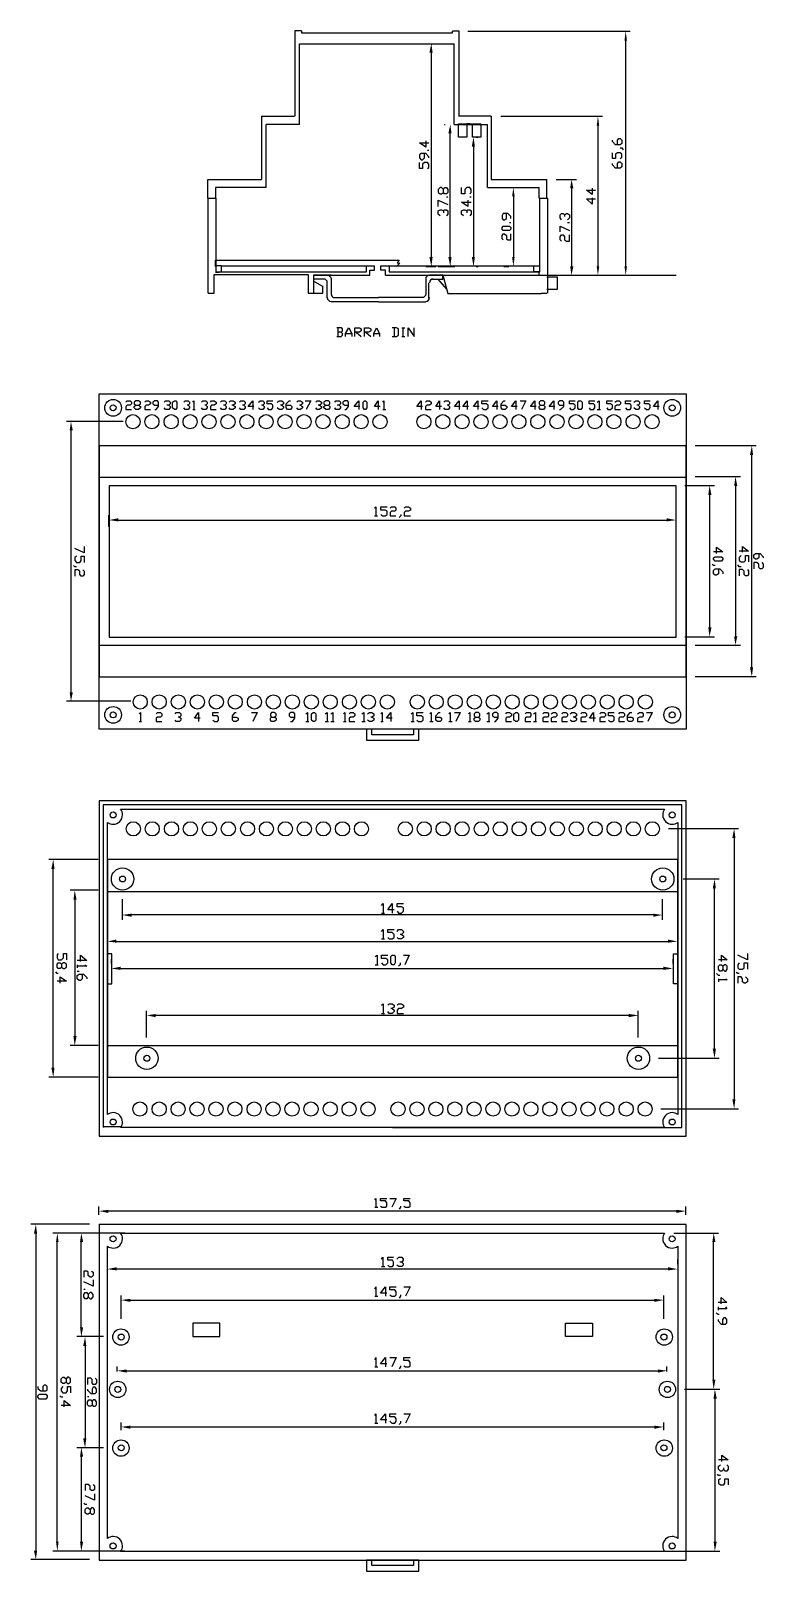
# Model space of a CAD drawing. Extents: x 8 to 205, y -67 to 346.
import ezdxf

# ---------------------------------------------------------------- set-up
doc = ezdxf.new("R2010")
doc.units = 0
doc.header["$MEASUREMENT"] = 0
doc.layers.add('LIVELLO_1', color=160, linetype='Continuous')

# ---------------------------------------------------------------- blocks, each defined once
blk = doc.blocks.new('AI9-BLK3')
at = {"layer": 'LIVELLO_1'}
for points in [[(61.97, 202.48), (62.64, 202.48), (62.3, 205.02)], [(9.64, 199.26), (10.49, 199.26), (10.15, 201.63)], [(54.52, 179.62), (55.19, 179.62), (54.85, 182.16)], [(14.72, 177.59), (15.57, 177.59), (15.23, 179.96)], [(20.99, 174.03), (21.83, 174.03), (21.49, 176.57)], [(31.82, 160.66), (32.5, 160.66), (32.16, 163.03)], [(47.4, 162.86), (48.25, 162.86), (47.74, 165.23)], [(9.64, 144.4), (10.49, 144.4), (10.15, 141.86)], [(14.72, 144.4), (15.57, 144.4), (15.23, 141.86)], [(20.99, 144.4), (21.83, 144.4), (21.49, 141.86)], [(31.82, 144.4), (32.5, 144.4), (32.16, 141.86)], [(47.4, 141.86), (48.25, 141.86), (47.74, 139.49)], [(54.52, 141.86), (55.19, 141.86), (54.85, 139.49)], [(61.97, 141.86), (62.64, 141.86), (62.3, 139.49)], [(-86.06, 97.86), (-86.9, 97.86), (-86.56, 100.23)], [(96.49, 91.26), (95.64, 91.26), (96.15, 93.8)], [(85.31, 80.59), (84.46, 80.59), (84.8, 83.13)], [(92.25, 82.96), (91.41, 82.96), (91.74, 85.5)], [(-73.86, 74.32), (-73.86, 73.48), (-76.4, 73.82)], [(73.29, 74.32), (73.29, 73.48), (75.83, 73.82)], [(85.31, 45.03), (84.46, 45.03), (84.8, 42.49)], [(92.25, 42.66), (91.41, 42.66), (91.74, 40.29)], [(96.49, 34.36), (95.64, 34.36), (96.15, 31.82)], [(-86.06, 27.59), (-86.9, 27.59), (-86.56, 25.22)], [(91.74, -11.45), (90.9, -11.45), (91.41, -8.91)], [(-90.97, -19.74), (-91.81, -19.74), (-91.3, -17.2)], [(86.5, -24.99), (85.65, -24.99), (86.16, -22.45)], [(-85.04, -28.04), (-85.89, -28.04), (-85.55, -25.5)], [(-70.31, -31.77), (-70.31, -32.61), (-72.85, -32.11)], [(69.73, -31.77), (69.73, -32.61), (72.1, -32.11)], [(-74.37, -38.71), (-74.37, -39.56), (-76.74, -39.22)], [(73.63, -38.71), (73.63, -39.56), (76.17, -39.22)], [(-73.19, -45.99), (-73.19, -46.84), (-75.73, -46.5)], [(72.44, -45.99), (72.44, -46.84), (74.98, -46.5)], [(-63.87, -58.69), (-63.87, -59.54), (-66.24, -59.03)], [(63.13, -58.69), (63.13, -59.54), (65.67, -59.03)], [(-85.04, -64.62), (-85.89, -64.62), (-85.55, -67.16)], [(86.5, -68), (85.65, -68), (86.16, -70.54)], [(-90.97, -73.08), (-91.81, -73.08), (-91.3, -75.62)], [(91.74, -81.55), (90.9, -81.55), (91.41, -84.09)], [(-76.5, -111.21), (-76.5, -112.06), (-79.04, -111.55)], [(75.9, -111.21), (75.9, -112.06), (78.44, -111.55)], [(-95.64, -117.64), (-96.49, -117.64), (-95.98, -115.11)], [(-89.88, -119.85), (-90.56, -119.85), (-90.22, -117.48)], [(-83.28, -119.85), (-84.12, -119.85), (-83.79, -117.48)], [(86.39, -119.85), (85.55, -119.85), (85.89, -117.48)], [(-74.3, -126.62), (-74.3, -127.47), (-76.84, -127.13)], [(73.69, -126.62), (73.69, -127.47), (76.23, -127.13)], [(-70.58, -135.09), (-70.58, -135.93), (-73.12, -135.42)], [(69.97, -135.09), (69.97, -135.93), (72.51, -135.42)], [(-83.28, -142.71), (-84.12, -142.71), (-83.79, -145.25)], [(-82.43, -147.79), (-83.28, -147.79), (-82.77, -145.25)], [(-71.59, -154.05), (-71.59, -154.9), (-74.13, -154.39)], [(70.98, -154.05), (70.98, -154.9), (73.36, -154.39)], [(86.39, -156.76), (85.55, -156.76), (85.89, -159.3)], [(86.73, -161.84), (85.89, -161.84), (86.22, -159.3)], [(-70.58, -169.12), (-70.58, -169.97), (-73.12, -169.46)], [(69.97, -169.12), (69.97, -169.97), (72.51, -169.46)], [(-82.43, -172.51), (-83.28, -172.51), (-82.77, -175.05)], [(-83.28, -177.42), (-84.12, -177.42), (-83.79, -175.05)], [(-89.88, -200.28), (-90.56, -200.28), (-90.22, -202.82)], [(-83.28, -200.28), (-84.12, -200.28), (-83.79, -202.82)], [(86.73, -200.28), (85.89, -200.28), (86.22, -202.82)], [(-95.64, -202.65), (-96.49, -202.65), (-95.98, -205.02)]]:
    blk.add_hatch(color=7, dxfattribs=at).paths.add_polyline_path(points)
blk = doc.blocks.new('AI9-BLK2')
at = {"layer": 'LIVELLO_1', "color": 7}
for p, q in [((-26.22, 181.5), (-26.22, 203.17)), ((-26.22, 203.17), (15.27, 203.17)), ((5.28, 203.17), (5.28, 203.17)), ((7.65, 203.17), (10.36, 203.17)), ((9.17, 203.17), (9.17, 203.17)), ((14.76, 206.56), (14.76, 206.05)), ((15.27, 181.5), (15.27, 203.17)), ((16.46, 206.56), (16.46, 206.56)), ((19, 206.56), (62.51, 206.56)), ((61.33, 206.56), (61.33, 206.56)), ((61.33, 143.4), (61.33, 204.02)), ((9.17, 145.94), (9.17, 200.8)), ((-36.38, 183.7), (-36.38, 166.77)), ((-36.38, 183.7), (-27.57, 183.7)), ((25.26, 183.7), (16.46, 183.7)), ((25.26, 183.7), (25.26, 166.77)), ((25.26, 183.7), (25.26, 183.7)), ((27.8, 183.7), (55.06, 183.7)), ((-26.22, 181.5), (-35.19, 181.5)), ((-35.19, 164.57), (-35.19, 181.5)), ((12.73, 181.5), (12.9, 181.5)), ((14.25, 181.5), (14.25, 181.5)), ((14.25, 145.94), (14.25, 179.13)), ((15.27, 181.5), (24.24, 181.5)), ((15.27, 181.5), (15.27, 181.5)), ((18.66, 178.11), (18.66, 178.11)), ((21.2, 178.11), (21.7, 178.11)), ((24.24, 164.57), (24.24, 181.5)), ((53.88, 181.16), (53.88, 143.4)), ((8.5, 174.56), (8.16, 174.56)), ((20.52, 175.57), (20.52, 145.94)), ((25.26, 166.77), (40.16, 166.77)), ((40.16, 161.69), (40.16, 166.77)), ((40.16, 166.77), (40.16, 166.77)), ((42.7, 166.77), (48.12, 166.77)), ((-35.19, 164.57), (-48.74, 164.57)), ((-48.74, 164.57), (-48.74, 161.69)), ((13.58, 162.03), (13.24, 162.03)), ((19.84, 162.03), (19.5, 162.03)), ((24.24, 164.57), (38.13, 164.57)), ((28.65, 164.57), (30, 164.57)), ((31.19, 164.57), (31.19, 164.57)), ((31.19, 162.19), (31.19, 145.94)), ((38.13, 161.69), (38.13, 164.57)), ((46.77, 164.4), (46.77, 143.4)), ((30.51, 155.08), (30.17, 155.08)), ((46.26, 155.08), (45.75, 155.08)), ((-48.74, 143.4), (-48.74, 145.09)), ((-48.74, 141.87), (-47.72, 141.87)), ((-48.68, 141.94), (-8.19, 141.94)), ((-47.18, 143.54), (-6.04, 143.54)), ((-22.49, 141.03), (-22.49, 140.01)), ((-17.75, 141.03), (-22.49, 141.03)), ((-4.34, 143.54), (36.7, 143.54)), ((-3.09, 141.04), (12.31, 141.04)), ((4.12, 141.04), (74.88, 141.04)), ((5.28, 143.4), (5.28, 143.4)), ((7.65, 143.4), (10.36, 143.4)), ((8.5, 143.4), (8.5, 143.4)), ((11.04, 143.4), (15.44, 143.4)), ((12.22, 141.03), (13.58, 136.12)), ((12.22, 140.01), (12.22, 141.03)), ((18.66, 143.4), (18.66, 143.4)), ((20.52, 143.4), (20.52, 143.4)), ((21.2, 143.4), (21.7, 143.4)), ((28.65, 143.4), (30, 143.4)), ((31.19, 143.4), (31.19, 143.4)), ((44.23, 141.03), (45.58, 141.03)), ((46.77, 141.03), (46.77, 141.03)), ((51.34, 141.03), (52.69, 141.03)), ((53.88, 141.03), (53.88, 141.03)), ((58.79, 141.03), (58.79, 141.03)), ((61.33, 141.03), (62.51, 141.03)), ((-22.49, 140.01), (-22.49, 136.12)), ((-19.78, 140.01), (-22.49, 140.01)), ((-20.12, 138.15), (-22.49, 139.5)), ((-18.77, 134.93), (-18.77, 139)), ((8.5, 134.93), (8.5, 139)), ((9.51, 140.01), (12.22, 140.01)), ((10.87, 140.01), (13.24, 137.3)), ((-23.88, 136.24), (-22.38, 136.24)), ((-5.05, 133.92), (-17.75, 133.92)), ((-5.05, 133.92), (7.65, 133.92)), ((13.58, 136.12), (15.27, 136.12)), ((15.27, 136.12), (38.64, 136.12)), ((40.16, 136.12), (38.64, 136.12)), ((-15.89, 126.97), (-15.89, 124.6)), ((-13.86, 125.45), (-12.16, 125.45)), ((-10.98, 125.79), (-9.62, 124.6)), ((-8.44, 125.79), (-7.08, 124.6)), ((-6.24, 125.45), (-4.71, 125.45)), ((-0.82, 126.97), (-0.82, 124.6)), ((1.22, 126.97), (2.06, 126.97)), ((1.22, 124.6), (2.06, 124.6)), ((1.55, 126.97), (1.55, 124.6)), ((-54.86, 104.99), (-54.18, 104.99)), ((-3.89, 104.99), (-3.04, 104.99)), ((53.68, 104.99), (54.53, 104.99)), ((-73.48, 101.77), (-88.72, 101.77)), ((-87.54, 99.4), (-87.54, 29.13)), ((-70.94, 101.77), (-70.94, 101.77)), ((77.39, 95.34), (77.39, 95.34)), ((79.93, 95.34), (96.36, 95.34)), ((95.17, 95.34), (95.17, 95.34)), ((95.17, 35.9), (95.17, 92.8)), ((77.39, 87.04), (77.39, 87.04)), ((79.93, 87.04), (92.12, 87.04)), ((74.85, 84.67), (74.85, 84.67)), ((77.22, 84.67), (85.18, 84.67)), ((90.77, 84.5), (90.77, 44.2)), ((83.83, 82.13), (83.83, 46.57)), ((-77.38, 73.66), (-77.38, 76.71)), ((-74.84, 75.36), (72.31, 75.36)), ((-6.09, 76.54), (-5.24, 76.54)), ((74.85, 73.66), (74.85, 76.71)), ((74.85, 75.36), (74.85, 75.36)), ((-77.38, 71.12), (-77.38, 71.12)), ((74.85, 71.12), (74.85, 71.12)), ((74.85, 44.03), (74.85, 44.03)), ((77.22, 44.03), (85.18, 44.03)), ((77.39, 41.83), (77.39, 41.83)), ((79.93, 41.83), (92.12, 41.83)), ((83.83, 44.03), (83.83, 44.03)), ((90.77, 41.83), (90.77, 41.83)), ((77.39, 33.36), (77.39, 33.36)), ((79.93, 33.36), (96.36, 33.36)), ((-71.45, 26.76), (-88.72, 26.76)), ((-87.54, 26.76), (-87.54, 26.76)), ((-69.08, 26.76), (-69.08, 26.76)), ((-69.25, 21.34), (-68.57, 21.34)), ((-24.55, 21.34), (-23.7, 21.34)), ((-19.3, 21.34), (-18.45, 21.34)), ((-17.77, 21.34), (-16.93, 21.34)), ((-14.39, 21.34), (-13.71, 21.34)), ((-9.48, 21.34), (-8.63, 21.34)), ((-4.4, 21.34), (-3.72, 21.34)), ((3.73, 21.34), (4.58, 21.34)), ((8.81, 21.34), (9.66, 21.34)), ((13.89, 21.34), (14.74, 21.34)), ((19.14, 21.34), (19.82, 21.34)), ((24.05, 21.34), (24.9, 21.34)), ((36.58, 21.34), (37.43, 21.34)), ((-74.2, -2.23), (71.78, -2.23)), ((-77.7, -84.11), (-77.7, -5.73)), ((70.28, -7.37), (70.28, -7.37)), ((72.82, -7.37), (91.62, -7.37)), ((75.28, -5.73), (75.28, -84.11)), ((90.43, -9.91), (90.43, -80.01)), ((-80.26, -15.67), (-93.47, -15.67)), ((-92.28, -15.67), (-92.28, -15.67)), ((-77.72, -15.67), (-77.72, -15.67)), ((-92.28, -71.55), (-92.28, -18.21)), ((-80.26, -23.96), (-87.71, -23.96)), ((-77.72, -23.96), (-77.72, -23.96)), ((-77.7, -44.92), (-77.7, -24.32)), ((-73.82, -23.96), (-73.82, -23.96)), ((71.13, -23.96), (71.13, -23.96)), ((74.17, -20.91), (74.17, -20.91)), ((76.71, -20.91), (86.37, -20.91)), ((85.18, -20.91), (85.18, -20.91)), ((85.18, -66.47), (85.18, -23.45)), ((-86.52, -26.5), (-86.52, -63.08)), ((-73.82, -26.33), (-73.82, -31.92)), ((71.13, -26.33), (71.13, -31.92)), ((-73.82, -30.57), (-73.82, -30.57)), ((68.76, -30.57), (-71.28, -30.57)), ((-4.23, -30.06), (-3.38, -30.06)), ((-77.72, -34.46), (-77.72, -34.46)), ((-77.72, -37), (-77.72, -38.86)), ((-4.23, -37), (-3.38, -37)), ((75.19, -34.46), (75.19, -34.46)), ((75.19, -37), (75.19, -38.86)), ((-75.35, -37.68), (72.65, -37.68)), ((75.19, -37.68), (75.19, -37.68)), ((-85.85, -43.94), (-85.85, -44.79)), ((-76.7, -42.42), (-76.7, -43.61)), ((-76.7, -44.96), (-76.7, -44.96)), ((-74.16, -44.96), (71.47, -44.96)), ((-5.92, -43.94), (-5.07, -43.94)), ((74.01, -42.42), (74.01, -43.61)), ((74.01, -44.96), (74.01, -44.96)), ((-85.85, -45.64), (-85.34, -45.64)), ((86.2, -47.67), (86.2, -48.52)), ((-67.22, -63.42), (-67.22, -56.31)), ((-64.85, -57.49), (62.15, -57.49)), ((-4.23, -56.98), (-3.38, -56.98)), ((64.69, -63.42), (64.69, -56.31)), ((64.69, -57.49), (64.69, -57.49)), ((-80.26, -65.62), (-87.71, -65.62)), ((-86.52, -65.62), (-86.52, -65.62)), ((-77.72, -65.62), (-77.72, -65.62)), ((-67.22, -65.96), (-67.22, -65.96)), ((64.69, -65.96), (64.69, -65.96)), ((67.74, -69.01), (67.74, -69.01)), ((70.11, -69.01), (86.37, -69.01)), ((-80.26, -74.09), (-93.47, -74.09)), ((-77.72, -74.09), (-77.72, -74.09)), ((68.25, -82.55), (68.25, -82.55)), ((70.79, -82.55), (91.62, -82.55)), ((90.43, -82.55), (90.43, -82.55)), ((-74.33, -87.46), (-78.9, -87.46)), ((71.78, -87.61), (-74.2, -87.61)), ((-80.02, -111.03), (-80.02, -108.82)), ((-80.02, -110.01), (-80.02, -110.01)), ((74.92, -110.01), (-77.48, -110.01)), ((-6.02, -108.99), (-5.17, -108.99)), ((77.46, -111.03), (77.46, -108.82)), ((-82.56, -113.57), (-98.31, -113.57)), ((-80.02, -113.57), (-80.02, -113.57)), ((-80.02, -113.57), (-80.02, -113.57)), ((77.46, -113.57), (77.46, -113.57)), ((-96.95, -116.11), (-96.95, -201.11)), ((-73.08, -115.94), (-92.38, -115.94)), ((-91.2, -115.94), (-91.2, -115.94)), ((-91.2, -198.74), (-91.2, -118.31)), ((-82.56, -115.94), (-85.95, -115.94)), ((-84.76, -115.94), (-84.76, -115.94)), ((-84.76, -141.17), (-84.76, -118.31)), ((-80.02, -115.94), (-80.02, -115.94)), ((-77.7, -197.83), (-77.7, -119.45)), ((-74.2, -115.95), (71.78, -115.95)), ((-70.54, -115.94), (-70.54, -115.94)), ((71.7, -115.94), (71.7, -115.94)), ((74.24, -115.94), (86.27, -115.94)), ((75.28, -119.45), (75.28, -197.83)), ((84.91, -115.94), (84.91, -115.94)), ((84.91, -155.22), (84.91, -118.31)), ((-77.82, -123.05), (-77.82, -124.23)), ((75.26, -123.05), (75.26, -124.23)), ((-77.82, -125.59), (-77.82, -125.59)), ((72.72, -125.59), (-75.28, -125.59)), ((-4.16, -124.91), (-3.31, -124.91)), ((75.26, -125.59), (75.26, -125.59)), ((-84.08, -131.01), (-83.75, -131.01)), ((-74.09, -138.97), (-74.09, -132.7)), ((-71.55, -133.89), (68.99, -133.89)), ((-6.02, -132.87), (-5.17, -132.87)), ((71.53, -138.97), (71.53, -132.7)), ((71.53, -133.89), (71.53, -133.89)), ((86.1, -135.75), (86.1, -136.59)), ((-82.56, -143.71), (-85.95, -143.71)), ((-78.83, -143.71), (-84.93, -143.71)), ((-80.02, -143.71), (-80.02, -143.71)), ((-76.29, -143.71), (-76.29, -143.71)), ((-74.09, -141.51), (-74.09, -141.51)), ((71.53, -141.51), (71.53, -141.51)), ((-83.75, -146.25), (-83.75, -170.97)), ((-75.11, -153.02), (-75.11, -151.67)), ((-72.57, -152.85), (70.01, -152.85)), ((-6.02, -151.83), (-5.17, -151.83)), ((72.38, -153.02), (72.38, -151.67)), ((72.38, -152.85), (72.38, -152.85)), ((-75.11, -155.56), (-75.11, -155.56)), ((72.38, -155.56), (72.38, -155.56)), ((-83.07, -159.79), (-82.73, -159.79)), ((74.58, -157.76), (74.58, -157.76)), ((77.12, -157.76), (86.27, -157.76)), ((77.46, -157.76), (77.46, -157.76)), ((80, -157.76), (86.6, -157.76)), ((85.25, -160.3), (85.25, -198.74)), ((-74.09, -168.77), (-74.09, -166.74)), ((-71.55, -167.92), (68.99, -167.92)), ((-6.02, -166.91), (-5.17, -166.91)), ((71.53, -168.77), (71.53, -166.74)), ((71.53, -167.92), (71.53, -167.92)), ((-82.56, -173.51), (-85.95, -173.51)), ((-78.83, -173.51), (-84.93, -173.51)), ((-83.75, -173.51), (-83.75, -173.51)), ((-80.02, -173.51), (-80.02, -173.51)), ((-76.29, -173.51), (-76.29, -173.51)), ((-74.09, -171.31), (-74.09, -171.31)), ((71.53, -171.31), (71.53, -171.31)), ((-84.76, -175.88), (-84.76, -198.74)), ((-73.08, -201.28), (-92.38, -201.28)), ((-82.56, -201.28), (-85.95, -201.28)), ((-84.76, -201.28), (-84.76, -201.28)), ((-80.02, -201.28), (-80.02, -201.28)), ((71.78, -201.33), (-74.2, -201.33)), ((-70.54, -201.28), (-70.54, -201.28)), ((66.79, -201.28), (66.79, -201.28)), ((69.33, -201.28), (86.6, -201.28)), ((85.25, -201.28), (85.25, -201.28)), ((-82.56, -203.48), (-98.31, -203.48)), ((-96.95, -203.48), (-96.95, -203.48)), ((-80.02, -203.48), (-80.02, -203.48))]:
    blk.add_line(p, q, dxfattribs=at)
for points in [[(-25.68, 206.63), (-27.43, 206.63), (-27.43, 183.73)], [(-25.68, 206.63), (-25.68, 206.13), (14.81, 206.13)], [(14.81, 206.63), (16.56, 206.63), (16.56, 183.93)], [(19.46, 181.63), (18.71, 181.63), (18.71, 178.13), (16.46, 178.13), (16.46, 181.63), (22.46, 181.63), (22.46, 178.13), (20.21, 178.13), (20.21, 181.63)], [(59.13, 176.08), (59.13, 177.27), (59.47, 177.77), (59.8, 177.77), (60.31, 177.27), (60.31, 176.42), (59.8, 176.08), (58.62, 176.08), (57.77, 176.93), (57.77, 177.27)], [(7.65, 177.1), (7.65, 175.4), (5.96, 176.59), (8.5, 176.59)], [(8.5, 172.52), (8.5, 172.86), (7.65, 173.71), (6.46, 173.71), (5.96, 173.37), (5.96, 172.52), (6.46, 172.02), (6.8, 172.02), (7.31, 172.52), (7.31, 173.71)], [(59.8, 172.35), (60.31, 172.69), (60.31, 173.54), (59.8, 173.88), (59.13, 173.88), (58.62, 173.54), (58.62, 172.35), (57.77, 172.35), (57.77, 173.88)], [(59.8, 175.23), (60.31, 175.23), (60.65, 174.73)], [(8.16, 169.65), (8.5, 169.98), (8.5, 170.83), (8.16, 171.34), (7.31, 171.34), (6.8, 170.83), (6.8, 169.65), (5.96, 169.65), (5.96, 171.34)], [(59.13, 169.82), (59.13, 171), (59.47, 171.51), (59.8, 171.51), (60.31, 171), (60.31, 170.15), (59.8, 169.82), (58.62, 169.82), (57.77, 170.66), (57.77, 171)], [(-50.77, 161.69), (-50.77, 166.77), (-36.38, 166.77)], [(-50.68, 136.24), (-50.68, 161.74), (-48.68, 161.74), (-48.68, 141.94)], [(-2.19, 141.94), (38.3, 141.94), (38.3, 161.74), (40.3, 161.74), (40.3, 136.24)], [(13.58, 163.21), (13.24, 162.87), (12.73, 162.87), (12.39, 163.21), (12.39, 164.06), (11.88, 164.57), (11.54, 164.57), (11.04, 164.06), (11.04, 163.21), (11.54, 162.87), (11.88, 162.87), (12.39, 163.21)], [(11.04, 159.49), (11.04, 161.18), (13.58, 159.99)], [(12.39, 164.06), (12.73, 164.57), (13.24, 164.57), (13.58, 164.06), (13.58, 163.21)], [(19.5, 162.87), (19.84, 163.21), (19.84, 164.06), (19.5, 164.57), (18.66, 164.57), (18.15, 164.06), (18.15, 162.87), (17.3, 162.87), (17.3, 164.57)], [(19, 161.18), (19, 159.49), (17.3, 160.67), (19.84, 160.67)], [(52.35, 164.4), (52.35, 162.7), (50.83, 163.89), (53.2, 163.89)], [(52.35, 161.86), (52.35, 160.16), (50.83, 161.52), (53.2, 161.52)], [(11.54, 156.95), (11.04, 157.45), (11.04, 158.3), (11.54, 158.64), (11.88, 158.64), (12.39, 158.3), (12.39, 157.79)], [(12.39, 158.3), (12.73, 158.64), (13.24, 158.64), (13.58, 158.3), (13.58, 157.45), (13.24, 156.95)], [(17.81, 156.95), (17.3, 157.45), (17.3, 158.3), (17.81, 158.64), (18.15, 158.64), (18.66, 158.3), (18.66, 157.79)], [(18.66, 158.3), (19, 158.64), (19.5, 158.64), (19.84, 158.3), (19.84, 157.45), (19.5, 156.95)], [(30.51, 156.27), (30.51, 156.78), (29.66, 157.62), (28.48, 157.62), (28.14, 157.12), (28.14, 156.27), (28.48, 155.93), (28.82, 155.93), (29.32, 156.27), (29.32, 157.62)], [(44.06, 155.93), (43.72, 156.44), (43.72, 157.28), (44.06, 157.62), (44.56, 157.62), (44.9, 157.28), (44.9, 156.78)], [(44.9, 157.28), (45.41, 157.62), (45.75, 157.62), (46.26, 157.28), (46.26, 156.44), (45.75, 155.93)], [(43.72, 152.71), (43.72, 154.24), (46.26, 153.05)], [(28.48, 150.51), (28.14, 150.85), (28.14, 151.7), (28.48, 152.2), (28.82, 152.2), (29.32, 151.7), (29.32, 150.85), (29.66, 150.51), (30.51, 150.51), (30.51, 152.2)], [(44.06, 150.17), (43.72, 150.51), (43.72, 151.36), (44.06, 151.87), (44.56, 151.87), (44.9, 151.36), (44.9, 150.51), (45.41, 150.17), (46.26, 150.17), (46.26, 151.87)], [(-48.68, 143.54), (-48.68, 145.14), (0.56, 145.14)], [(0.54, 145.09), (0.03, 144.42), (0.71, 144.25), (-0.14, 143.4)], [(-50.68, 136.24), (-49.08, 136.24), (-49.08, 141.24), (-23.88, 141.24), (-23.88, 136.24)], [(-48.68, 141.94), (-47.18, 141.94), (-47.18, 143.54), (-48.68, 143.54)], [(-22.38, 140.04), (-22.38, 141.04), (-7.29, 141.04)], [(-8.19, 142), (-8.19, 143.54), (-6.04, 143.54)], [(-7.29, 141.04), (-7.29, 142.44), (-6.04, 142.44), (-6.04, 143.54)], [(-3.09, 141.04), (-3.09, 142.44), (-4.34, 142.44), (-4.34, 143.54)], [(-4.34, 143.54), (-2.19, 143.54), (-2.19, 141.94)], [(12.22, 141.03), (38.13, 141.03), (38.13, 141.87)], [(38.3, 141.94), (36.7, 141.94), (36.7, 143.54), (38.3, 143.54)], [(40.16, 137.3), (43.04, 137.3), (43.04, 140.52), (40.16, 140.52)], [(-22.38, 136.24), (-19.99, 136.24), (-19.99, 138.23)], [(-15.04, 125.79), (-14.7, 126.13), (-14.7, 126.63), (-15.04, 126.97), (-16.23, 126.97)], [(-16.23, 124.6), (-15.04, 124.6), (-14.7, 124.94), (-14.7, 125.45), (-15.04, 125.79), (-15.89, 125.79)], [(-13.86, 124.6), (-13.86, 125.45), (-13.01, 126.97), (-12.16, 125.45), (-12.16, 124.6)], [(-11.32, 124.6), (-11.32, 126.97), (-10.13, 126.97), (-9.62, 126.63), (-9.62, 126.13), (-10.13, 125.79), (-11.32, 125.79)], [(-8.78, 124.6), (-8.78, 126.97), (-7.59, 126.97), (-7.08, 126.63), (-7.08, 126.13), (-7.59, 125.79), (-8.78, 125.79)], [(-6.24, 124.6), (-6.24, 125.45), (-5.56, 126.97), (-4.71, 125.45), (-4.71, 124.6)], [(-1.32, 124.6), (-0.14, 124.6), (0.37, 124.94), (0.37, 126.63), (-0.14, 126.97), (-1.32, 126.97)], [(2.91, 124.6), (2.91, 126.97), (4.6, 124.6), (4.6, 126.97)], [(-72.81, 107.02), (-72.47, 107.36), (-71.62, 107.36), (-71.28, 107.02), (-71.28, 106.51), (-71.62, 106.17), (-72.47, 106.17), (-72.81, 105.84), (-72.81, 104.99), (-71.28, 104.99)], [(-70.1, 104.99), (-70.61, 105.5), (-70.61, 105.84), (-70.1, 106.17), (-69.42, 106.17), (-68.91, 106.51), (-68.91, 107.02), (-69.42, 107.36), (-70.1, 107.36), (-70.61, 107.02), (-70.61, 106.51), (-70.1, 106.17)], [(-69.42, 106.17), (-68.91, 105.84), (-68.91, 105.5), (-69.42, 104.99), (-70.1, 104.99)], [(-67.73, 107.02), (-67.39, 107.36), (-66.71, 107.36), (-66.2, 107.02), (-66.2, 106.51), (-66.71, 106.17), (-67.39, 106.17), (-67.73, 105.84), (-67.73, 104.99), (-66.2, 104.99)], [(-65.02, 104.99), (-64.68, 104.99), (-64, 105.84), (-64, 107.02), (-64.34, 107.36), (-65.02, 107.36), (-65.53, 107.02), (-65.53, 106.51), (-65.02, 106.17), (-64, 106.17)], [(-62.48, 107.02), (-62.14, 107.36), (-61.29, 107.36), (-60.95, 107.02), (-60.95, 106.51), (-61.29, 106.17), (-61.8, 106.17)], [(-61.29, 106.17), (-60.95, 105.84), (-60.95, 105.5), (-61.29, 104.99), (-62.14, 104.99), (-62.48, 105.5)], [(-57.23, 107.02), (-56.89, 107.36), (-56.04, 107.36), (-55.7, 107.02), (-55.7, 106.51), (-56.04, 106.17), (-56.38, 106.17)], [(-56.04, 106.17), (-55.7, 105.84), (-55.7, 105.5), (-56.04, 104.99), (-56.89, 104.99), (-57.23, 105.5)], [(-54.86, 107.02), (-54.52, 107.36), (-54.52, 104.99)], [(-52.49, 107.02), (-52.15, 107.36), (-51.3, 107.36), (-50.96, 107.02), (-50.96, 106.51), (-51.3, 106.17), (-51.64, 106.17)], [(-51.3, 106.17), (-50.96, 105.84), (-50.96, 105.5), (-51.3, 104.99), (-52.15, 104.99), (-52.49, 105.5)], [(-50.12, 107.02), (-49.78, 107.36), (-49.1, 107.36), (-48.59, 107.02), (-48.59, 106.51), (-49.1, 106.17), (-49.78, 106.17), (-50.12, 105.84), (-50.12, 104.99), (-48.59, 104.99)], [(-47.41, 107.02), (-47.07, 107.36), (-46.22, 107.36), (-45.88, 107.02), (-45.88, 106.51), (-46.22, 106.17), (-46.56, 106.17)], [(-46.22, 106.17), (-45.88, 105.84), (-45.88, 105.5), (-46.22, 104.99), (-47.07, 104.99), (-47.41, 105.5)], [(-45.04, 107.02), (-44.7, 107.36), (-44.02, 107.36), (-43.51, 107.02), (-43.51, 106.51), (-44.02, 106.17), (-44.36, 106.17)], [(-44.02, 106.17), (-43.51, 105.84), (-43.51, 105.5), (-44.02, 104.99), (-44.7, 104.99), (-45.04, 105.5)], [(-42.33, 107.02), (-41.99, 107.36), (-41.14, 107.36), (-40.8, 107.02), (-40.8, 106.51), (-41.14, 106.17), (-41.48, 106.17)], [(-41.14, 106.17), (-40.8, 105.84), (-40.8, 105.5), (-41.14, 104.99), (-41.99, 104.99), (-42.33, 105.5)], [(-38.43, 105.84), (-39.96, 105.84), (-38.77, 107.36), (-38.77, 104.99)], [(-37.25, 107.02), (-36.74, 107.36), (-36.06, 107.36), (-35.72, 107.02), (-35.72, 106.51), (-36.06, 106.17), (-36.4, 106.17)], [(-36.06, 106.17), (-35.72, 105.84), (-35.72, 105.5), (-36.06, 104.99), (-36.74, 104.99), (-37.25, 105.5)], [(-34.88, 105.5), (-34.54, 104.99), (-33.69, 104.99), (-33.35, 105.5), (-33.35, 106.17), (-33.69, 106.51), (-34.88, 106.51), (-34.88, 107.36), (-33.35, 107.36)], [(-32.17, 107.02), (-31.66, 107.36), (-30.98, 107.36), (-30.47, 107.02), (-30.47, 106.51), (-30.98, 106.17), (-31.32, 106.17)], [(-30.98, 106.17), (-30.47, 105.84), (-30.47, 105.5), (-30.98, 104.99), (-31.66, 104.99), (-32.17, 105.5)], [(-29.8, 106.17), (-28.61, 106.17), (-28.27, 105.84), (-28.27, 105.5), (-28.61, 104.99), (-29.46, 104.99), (-29.8, 105.5), (-29.8, 106.51), (-28.95, 107.36), (-28.61, 107.36)], [(-26.92, 107.02), (-26.58, 107.36), (-25.9, 107.36), (-25.39, 107.02), (-25.39, 106.51), (-25.9, 106.17), (-26.24, 106.17)], [(-25.9, 106.17), (-25.39, 105.84), (-25.39, 105.5), (-25.9, 104.99), (-26.58, 104.99), (-26.92, 105.5)], [(-24.72, 107.36), (-23.19, 107.36), (-24.38, 104.99)], [(-21.84, 107.02), (-21.5, 107.36), (-20.82, 107.36), (-20.31, 107.02), (-20.31, 106.51), (-20.82, 106.17), (-21.16, 106.17)], [(-20.82, 106.17), (-20.31, 105.84), (-20.31, 105.5), (-20.82, 104.99), (-21.5, 104.99), (-21.84, 105.5)], [(-19.13, 104.99), (-19.64, 105.5), (-19.64, 105.84), (-19.13, 106.17), (-18.45, 106.17), (-18.11, 106.51), (-18.11, 107.02), (-18.45, 107.36), (-19.13, 107.36), (-19.64, 107.02), (-19.64, 106.51), (-19.13, 106.17)], [(-18.45, 106.17), (-18.11, 105.84), (-18.11, 105.5), (-18.45, 104.99), (-19.13, 104.99)], [(-16.76, 107.02), (-16.42, 107.36), (-15.57, 107.36), (-15.23, 107.02), (-15.23, 106.51), (-15.57, 106.17), (-16.08, 106.17)], [(-15.57, 106.17), (-15.23, 105.84), (-15.23, 105.5), (-15.57, 104.99), (-16.42, 104.99), (-16.76, 105.5)], [(-14.05, 104.99), (-13.71, 104.99), (-13.03, 105.84), (-13.03, 107.02), (-13.37, 107.36), (-14.05, 107.36), (-14.56, 107.02), (-14.56, 106.51), (-14.05, 106.17), (-13.03, 106.17)], [(-9.98, 105.84), (-11.51, 105.84), (-10.32, 107.36), (-10.32, 104.99)], [(-4.57, 105.84), (-6.09, 105.84), (-5.07, 107.36), (-5.07, 104.99)], [(-3.89, 107.02), (-3.55, 107.36), (-3.55, 104.99)], [(6.78, 105.84), (5.26, 105.84), (6.44, 107.36), (6.44, 104.99)], [(7.63, 107.02), (7.97, 107.36), (8.64, 107.36), (9.15, 107.02), (9.15, 106.51), (8.64, 106.17), (7.97, 106.17), (7.63, 105.84), (7.63, 104.99), (9.15, 104.99)], [(11.86, 105.84), (10.34, 105.84), (11.35, 107.36), (11.35, 104.99)], [(12.54, 107.02), (12.88, 107.36), (13.72, 107.36), (14.06, 107.02), (14.06, 106.51), (13.72, 106.17), (13.38, 106.17)], [(13.72, 106.17), (14.06, 105.84), (14.06, 105.5), (13.72, 104.99), (12.88, 104.99), (12.54, 105.5)], [(16.94, 105.84), (15.42, 105.84), (16.6, 107.36), (16.6, 104.99)], [(19.14, 105.84), (17.62, 105.84), (18.8, 107.36), (18.8, 104.99)], [(22.02, 105.84), (20.5, 105.84), (21.68, 107.36), (21.68, 104.99)], [(22.7, 105.5), (23.21, 104.99), (23.88, 104.99), (24.39, 105.5), (24.39, 106.17), (23.88, 106.51), (22.7, 106.51), (22.7, 107.36), (24.39, 107.36)], [(27.1, 105.84), (25.58, 105.84), (26.76, 107.36), (26.76, 104.99)], [(27.95, 106.17), (28.96, 106.17), (29.47, 105.84), (29.47, 105.5), (28.96, 104.99), (28.28, 104.99), (27.95, 105.5), (27.95, 106.51), (28.62, 107.36), (28.96, 107.36)], [(32.18, 105.84), (30.66, 105.84), (31.84, 107.36), (31.84, 104.99)], [(33.03, 107.36), (34.55, 107.36), (33.37, 104.99)], [(37.26, 105.84), (35.74, 105.84), (36.92, 107.36), (36.92, 104.99)], [(38.45, 104.99), (38.11, 105.5), (38.11, 105.84), (38.45, 106.17), (39.29, 106.17), (39.63, 106.51), (39.63, 107.02), (39.29, 107.36), (38.45, 107.36), (38.11, 107.02), (38.11, 106.51), (38.45, 106.17)], [(39.29, 106.17), (39.63, 105.84), (39.63, 105.5), (39.29, 104.99), (38.45, 104.99)], [(42.34, 105.84), (40.82, 105.84), (42, 107.36), (42, 104.99)], [(43.52, 104.99), (43.86, 104.99), (44.71, 105.84), (44.71, 107.02), (44.37, 107.36), (43.52, 107.36), (43.19, 107.02), (43.19, 106.51), (43.52, 106.17), (44.71, 106.17)], [(46.23, 105.5), (46.57, 104.99), (47.25, 104.99), (47.76, 105.5), (47.76, 106.17), (47.25, 106.51), (46.23, 106.51), (46.23, 107.36), (47.76, 107.36)], [(51.48, 105.5), (51.82, 104.99), (52.67, 104.99), (53.01, 105.5), (53.01, 106.17), (52.67, 106.51), (51.48, 106.51), (51.48, 107.36), (53.01, 107.36)], [(53.68, 107.02), (54.19, 107.36), (54.19, 104.99)], [(56.22, 105.5), (56.56, 104.99), (57.24, 104.99), (57.75, 105.5), (57.75, 106.17), (57.24, 106.51), (56.22, 106.51), (56.22, 107.36), (57.75, 107.36)], [(58.43, 107.02), (58.93, 107.36), (59.61, 107.36), (59.95, 107.02), (59.95, 106.51), (59.61, 106.17), (58.93, 106.17), (58.43, 105.84), (58.43, 104.99), (59.95, 104.99)], [(61.31, 105.5), (61.64, 104.99), (62.49, 104.99), (62.83, 105.5), (62.83, 106.17), (62.49, 106.51), (61.31, 106.51), (61.31, 107.36), (62.83, 107.36)], [(63.51, 107.02), (64.01, 107.36), (64.69, 107.36), (65.03, 107.02), (65.03, 106.51), (64.69, 106.17), (64.35, 106.17)], [(64.69, 106.17), (65.03, 105.84), (65.03, 105.5), (64.69, 104.99), (64.01, 104.99), (63.51, 105.5)], [(66.38, 105.5), (66.89, 104.99), (67.57, 104.99), (67.91, 105.5), (67.91, 106.17), (67.57, 106.51), (66.38, 106.51), (66.38, 107.36), (67.91, 107.36)], [(70.28, 105.84), (68.76, 105.84), (69.94, 107.36), (69.94, 104.99)], [(-6.09, 78.57), (-5.75, 78.91), (-5.75, 76.54)], [(-4.4, 76.88), (-4.06, 76.54), (-3.21, 76.54), (-2.7, 76.88), (-2.7, 77.73), (-3.21, 78.07), (-4.4, 78.07), (-4.4, 78.91), (-2.7, 78.91)], [(-1.86, 78.57), (-1.52, 78.91), (-0.67, 78.91), (-0.33, 78.57), (-0.33, 78.07), (-0.67, 77.73), (-1.52, 77.73), (-1.86, 77.39), (-1.86, 76.54), (-0.33, 76.54)], [(1.87, 78.57), (2.21, 78.91), (3.05, 78.91), (3.56, 78.57), (3.56, 78.07), (3.05, 77.73), (2.21, 77.73), (1.87, 77.39), (1.87, 76.54), (3.56, 76.54)], [(1.02, 76.88), (1.02, 76.54), (0.51, 76.03)], [(-83.98, 68.24), (-83.98, 66.55), (-86.52, 67.74)], [(85.69, 66.38), (85.69, 68.07), (87.38, 66.89), (84.84, 66.89)], [(92.63, 66.72), (92.63, 68.24), (94.32, 67.06), (91.78, 67.06)], [(97.03, 66.38), (97.03, 65.2), (96.53, 64.86), (96.19, 64.86), (95.68, 65.2), (95.68, 66.04), (96.19, 66.38), (97.37, 66.38), (98.22, 65.53), (98.22, 65.2)], [(-86.02, 62.83), (-86.52, 62.83), (-86.86, 63.16)], [(-86.02, 65.7), (-86.52, 65.37), (-86.52, 64.52), (-86.02, 64.01), (-85.17, 64.01), (-84.83, 64.52), (-84.83, 65.7), (-83.98, 65.7), (-83.98, 64.01)], [(85.35, 63.16), (84.84, 63.16), (84.5, 63.5)], [(86.2, 62.32), (86.2, 60.96), (85.69, 60.62), (85.35, 60.62), (84.84, 60.96), (84.84, 61.81), (85.35, 62.32), (86.54, 62.32), (87.38, 61.47), (87.38, 60.96)], [(92.29, 62.83), (91.78, 62.83), (91.45, 63.33)], [(92.29, 65.87), (91.78, 65.37), (91.78, 64.52), (92.29, 64.18), (93.14, 64.18), (93.48, 64.52), (93.48, 65.87), (94.32, 65.87), (94.32, 64.18)], [(93.99, 62.15), (94.32, 61.64), (94.32, 60.79), (93.99, 60.45), (93.48, 60.45), (93.14, 60.79), (93.14, 61.64), (92.63, 62.15), (91.78, 62.15), (91.78, 60.45)], [(97.88, 64.01), (98.22, 63.5), (98.22, 62.66), (97.88, 62.32), (97.37, 62.32), (97.03, 62.66), (97.03, 63.5), (96.53, 64.01), (95.68, 64.01), (95.68, 62.32)], [(-84.32, 61.98), (-83.98, 61.64), (-83.98, 60.79), (-84.32, 60.29), (-84.83, 60.29), (-85.17, 60.79), (-85.17, 61.64), (-85.68, 61.98), (-86.52, 61.98), (-86.52, 60.29)], [(-69.25, 23.37), (-68.91, 23.71), (-68.91, 21.34)], [(-64.68, 23.37), (-64.34, 23.71), (-63.49, 23.71), (-63.15, 23.37), (-63.15, 22.86), (-63.49, 22.52), (-64.34, 22.52), (-64.68, 22.19), (-64.68, 21.34), (-63.15, 21.34)], [(-59.6, 23.37), (-59.26, 23.71), (-58.41, 23.71), (-58.08, 23.37), (-58.08, 22.86), (-58.41, 22.52), (-58.75, 22.52)], [(-58.41, 22.52), (-58.08, 22.19), (-58.08, 21.68), (-58.41, 21.34), (-59.26, 21.34), (-59.6, 21.68)], [(-52.83, 22.19), (-54.35, 22.19), (-53.33, 23.71), (-53.33, 21.34)], [(-49.44, 21.68), (-48.93, 21.34), (-48.25, 21.34), (-47.92, 21.68), (-47.92, 22.52), (-48.25, 22.86), (-49.44, 22.86), (-49.44, 23.71), (-47.92, 23.71)], [(-44.19, 22.52), (-43.17, 22.52), (-42.67, 22.19), (-42.67, 21.68), (-43.17, 21.34), (-43.85, 21.34), (-44.19, 21.68), (-44.19, 22.86), (-43.51, 23.71), (-43.17, 23.71)], [(-39.11, 23.71), (-37.59, 23.71), (-38.77, 21.34)], [(-33.69, 21.34), (-34.03, 21.68), (-34.03, 22.19), (-33.69, 22.52), (-33.01, 22.52), (-32.51, 22.86), (-32.51, 23.37), (-33.01, 23.71), (-33.69, 23.71), (-34.03, 23.37), (-34.03, 22.86), (-33.69, 22.52)], [(-33.01, 22.52), (-32.51, 22.19), (-32.51, 21.68), (-33.01, 21.34), (-33.69, 21.34)], [(-28.61, 21.34), (-28.1, 21.34), (-27.43, 22.19), (-27.43, 23.37), (-27.76, 23.71), (-28.61, 23.71), (-28.95, 23.37), (-28.95, 22.86), (-28.61, 22.52), (-27.43, 22.52)], [(-24.55, 23.37), (-24.04, 23.71), (-24.04, 21.34)], [(-19.3, 23.37), (-18.79, 23.71), (-18.79, 21.34)], [(-17.77, 23.37), (-17.27, 23.71), (-17.27, 21.34)], [(-14.39, 23.37), (-14.05, 23.71), (-14.05, 21.34)], [(-12.86, 23.37), (-12.52, 23.71), (-11.85, 23.71), (-11.34, 23.37), (-11.34, 22.86), (-11.85, 22.52), (-12.52, 22.52), (-12.86, 22.19), (-12.86, 21.34), (-11.34, 21.34)], [(-9.48, 23.37), (-8.97, 23.71), (-8.97, 21.34)], [(-7.95, 23.37), (-7.44, 23.71), (-6.77, 23.71), (-6.26, 23.37), (-6.26, 22.86), (-6.77, 22.52), (-7.11, 22.52)], [(-6.77, 22.52), (-6.26, 22.19), (-6.26, 21.68), (-6.77, 21.34), (-7.44, 21.34), (-7.95, 21.68)], [(-4.4, 23.37), (-4.06, 23.71), (-4.06, 21.34)], [(-1.35, 22.19), (-2.87, 22.19), (-1.69, 23.71), (-1.69, 21.34)], [(3.73, 23.37), (4.24, 23.71), (4.24, 21.34)], [(5.26, 21.68), (5.76, 21.34), (6.44, 21.34), (6.95, 21.68), (6.95, 22.52), (6.44, 22.86), (5.26, 22.86), (5.26, 23.71), (6.95, 23.71)], [(8.81, 23.37), (9.15, 23.71), (9.15, 21.34)], [(10.34, 22.52), (11.52, 22.52), (11.86, 22.19), (11.86, 21.68), (11.52, 21.34), (10.84, 21.34), (10.34, 21.68), (10.34, 22.86), (11.18, 23.71), (11.52, 23.71)], [(13.89, 23.37), (14.23, 23.71), (14.23, 21.34)], [(15.42, 23.71), (16.94, 23.71), (15.75, 21.34)], [(19.14, 23.37), (19.48, 23.71), (19.48, 21.34)], [(21, 21.34), (20.67, 21.68), (20.67, 22.19), (21, 22.52), (21.85, 22.52), (22.19, 22.86), (22.19, 23.37), (21.85, 23.71), (21, 23.71), (20.67, 23.37), (20.67, 22.86), (21, 22.52)], [(21.85, 22.52), (22.19, 22.19), (22.19, 21.68), (21.85, 21.34), (21, 21.34)], [(24.05, 23.37), (24.56, 23.71), (24.56, 21.34)], [(26.08, 21.34), (26.42, 21.34), (27.1, 22.19), (27.1, 23.37), (26.76, 23.71), (26.08, 23.71), (25.58, 23.37), (25.58, 22.86), (26.08, 22.52), (27.1, 22.52)], [(29.13, 23.37), (29.47, 23.71), (30.15, 23.71), (30.66, 23.37), (30.66, 22.86), (30.15, 22.52), (29.47, 22.52), (29.13, 22.19), (29.13, 21.34), (30.66, 21.34)], [(34.38, 23.37), (34.72, 23.71), (35.57, 23.71), (35.91, 23.37), (35.91, 22.86), (35.57, 22.52), (34.72, 22.52), (34.38, 22.19), (34.38, 21.34), (35.91, 21.34)], [(36.58, 23.37), (37.09, 23.71), (37.09, 21.34)], [(39.12, 23.37), (39.46, 23.71), (40.31, 23.71), (40.65, 23.37), (40.65, 22.86), (40.31, 22.52), (39.46, 22.52), (39.12, 22.19), (39.12, 21.34), (40.65, 21.34)], [(41.32, 23.37), (41.83, 23.71), (42.51, 23.71), (42.85, 23.37), (42.85, 22.86), (42.51, 22.52), (41.83, 22.52), (41.32, 22.19), (41.32, 21.34), (42.85, 21.34)], [(44.2, 23.37), (44.54, 23.71), (45.39, 23.71), (45.73, 23.37), (45.73, 22.86), (45.39, 22.52), (44.54, 22.52), (44.2, 22.19), (44.2, 21.34), (45.73, 21.34)], [(46.4, 23.37), (46.91, 23.71), (47.59, 23.71), (48.1, 23.37), (48.1, 22.86), (47.59, 22.52), (47.25, 22.52)], [(47.59, 22.52), (48.1, 22.19), (48.1, 21.68), (47.59, 21.34), (46.91, 21.34), (46.4, 21.68)], [(49.28, 23.37), (49.62, 23.71), (50.47, 23.71), (50.81, 23.37), (50.81, 22.86), (50.47, 22.52), (49.62, 22.52), (49.28, 22.19), (49.28, 21.34), (50.81, 21.34)], [(53.18, 22.19), (51.65, 22.19), (52.67, 23.71), (52.67, 21.34)], [(54.36, 23.37), (54.7, 23.71), (55.55, 23.71), (55.89, 23.37), (55.89, 22.86), (55.55, 22.52), (54.7, 22.52), (54.36, 22.19), (54.36, 21.34), (55.89, 21.34)], [(56.73, 21.68), (57.07, 21.34), (57.75, 21.34), (58.26, 21.68), (58.26, 22.52), (57.75, 22.86), (56.73, 22.86), (56.73, 23.71), (58.26, 23.71)], [(59.44, 23.37), (59.78, 23.71), (60.63, 23.71), (60.97, 23.37), (60.97, 22.86), (60.63, 22.52), (59.78, 22.52), (59.44, 22.19), (59.44, 21.34), (60.97, 21.34)], [(61.81, 22.52), (63, 22.52), (63.34, 22.19), (63.34, 21.68), (63, 21.34), (62.15, 21.34), (61.81, 21.68), (61.81, 22.86), (62.49, 23.71), (63, 23.71)], [(64.52, 23.37), (65.03, 23.71), (65.71, 23.71), (66.05, 23.37), (66.05, 22.86), (65.71, 22.52), (65.03, 22.52), (64.52, 22.19), (64.52, 21.34), (66.05, 21.34)], [(66.89, 23.71), (68.42, 23.71), (67.23, 21.34)], [(5.79, 19.29), (4.39, 19.29), (4.39, 17.79), (-6.81, 17.79), (-6.81, 19.29), (-8.21, 19.29), (-8.21, 16.29), (5.79, 16.29), (5.79, 19.29), (-8.21, 19.29)], [(-1.21, -87.61), (76.43, -87.61), (76.43, -1.03), (-78.85, -1.03), (-78.85, -87.61)], [(-4.23, -28.03), (-3.72, -27.52), (-3.72, -30.06)], [(-0.84, -29.21), (-2.53, -29.21), (-1.35, -27.52), (-1.35, -30.06)], [(0.01, -29.55), (0.35, -30.06), (1.19, -30.06), (1.7, -29.55), (1.7, -28.7), (1.19, -28.37), (0.01, -28.37), (0.01, -27.52), (1.7, -27.52)], [(-4.23, -34.97), (-3.72, -34.46), (-3.72, -37)], [(-2.53, -36.66), (-2.19, -37), (-1.35, -37), (-0.84, -36.66), (-0.84, -35.82), (-1.35, -35.31), (-2.53, -35.31), (-2.53, -34.46), (-0.84, -34.46)], [(0.01, -34.97), (0.35, -34.46), (1.19, -34.46), (1.7, -34.97), (1.7, -35.31), (1.19, -35.82), (0.85, -35.82)], [(1.19, -35.82), (1.7, -36.15), (1.7, -36.66), (1.19, -37), (0.35, -37), (0.01, -36.66)], [(-90.93, -40.9), (-91.26, -41.23), (-91.26, -42.08), (-90.93, -42.59), (-90.08, -42.59), (-89.57, -42.08), (-89.57, -40.9), (-88.72, -40.9), (-88.72, -42.59)], [(-77.7, -45.02), (-77.7, -49.02), (-76.55, -49.02), (-76.55, -41.02), (-77.7, -41.02)], [(75.28, -45.02), (75.28, -49.02), (74.13, -49.02), (74.13, -41.02), (75.28, -41.02)], [(93.99, -40.9), (93.99, -42.59), (91.45, -41.4)], [(-91.26, -43.77), (-90.93, -43.44), (-90.42, -43.44), (-90.08, -43.77), (-90.08, -44.62), (-89.57, -44.96), (-89.23, -44.96), (-88.72, -44.62), (-88.72, -43.77), (-89.23, -43.44), (-89.57, -43.44), (-90.08, -43.77)], [(-90.08, -44.62), (-90.42, -44.96), (-90.93, -44.96), (-91.26, -44.62), (-91.26, -43.77)], [(-85, -43.1), (-85, -41.4), (-83.31, -42.76), (-85.85, -42.76)], [(-83.81, -43.94), (-83.31, -44.28), (-85.85, -44.28)], [(-5.92, -41.74), (-5.41, -41.4), (-5.41, -43.94)], [(-4.23, -43.44), (-3.72, -43.94), (-3.04, -43.94), (-2.53, -43.44), (-2.53, -42.59), (-3.04, -42.25), (-4.23, -42.25), (-4.23, -41.4), (-2.53, -41.4)], [(0.85, -43.44), (0.85, -43.94), (0.35, -44.28)], [(1.7, -41.4), (3.22, -41.4), (2.04, -43.94)], [(87.04, -43.1), (87.04, -41.4), (88.57, -42.59), (86.2, -42.59)], [(86.2, -44.28), (86.54, -43.94), (87.04, -43.94), (87.38, -44.28), (87.38, -45.13), (87.89, -45.64), (88.23, -45.64), (88.57, -45.13), (88.57, -44.28), (88.23, -43.94), (87.89, -43.94), (87.38, -44.28)], [(87.38, -45.13), (87.04, -45.64), (86.54, -45.64), (86.2, -45.13), (86.2, -44.28)], [(91.78, -43.44), (91.45, -43.94), (91.45, -44.79), (91.78, -45.13), (92.63, -45.13), (93.14, -44.79), (93.14, -43.44), (93.99, -43.44), (93.99, -45.13)], [(-90.93, -46.31), (-91.26, -46.31), (-91.6, -45.81)], [(-90.42, -48.85), (-90.42, -47.16), (-88.72, -48.35), (-91.26, -48.35)], [(-84.49, -46.48), (-84.49, -47.67), (-85, -48.18), (-85.34, -48.18), (-85.85, -47.67), (-85.85, -46.82), (-85.34, -46.48), (-84.15, -46.48), (-83.31, -47.33), (-83.31, -47.67)], [(86.54, -46.82), (86.2, -46.82), (85.69, -46.31)], [(88.23, -47.67), (88.57, -48.01), (86.2, -48.01)], [(91.78, -46.31), (91.45, -46.31), (90.94, -45.98)], [(93.48, -47.16), (93.99, -47.67), (93.99, -48.52), (93.48, -48.85), (93.14, -48.85), (92.63, -48.52), (92.63, -47.67), (92.29, -47.16), (91.45, -47.16), (91.45, -48.85)], [(-4.23, -54.78), (-3.72, -54.44), (-3.72, -56.98)], [(-2.53, -54.78), (-2.19, -54.44), (-1.35, -54.44), (-0.84, -54.78), (-0.84, -55.29), (-1.35, -55.63), (-1.69, -55.63)], [(-1.35, -55.63), (-0.84, -56.14), (-0.84, -56.47), (-1.35, -56.98), (-2.19, -56.98), (-2.53, -56.47)], [(0.01, -54.78), (0.35, -54.44), (1.19, -54.44), (1.7, -54.78), (1.7, -55.29), (1.19, -55.63), (0.35, -55.63), (0.01, -56.14), (0.01, -56.98), (1.7, -56.98)], [(-6.02, -106.96), (-5.68, -106.62), (-5.68, -108.99)], [(-4.5, -108.66), (-3.99, -108.99), (-3.14, -108.99), (-2.8, -108.66), (-2.8, -107.81), (-3.14, -107.3), (-4.5, -107.3), (-4.5, -106.62), (-2.8, -106.62)], [(-1.96, -106.62), (-0.26, -106.62), (-1.45, -108.99)], [(1.77, -108.66), (2.28, -108.99), (3.12, -108.99), (3.46, -108.66), (3.46, -107.81), (3.12, -107.3), (1.77, -107.3), (1.77, -106.62), (3.46, -106.62)], [(0.92, -108.66), (0.92, -108.99), (0.58, -109.5)], [(-4.16, -122.88), (-3.82, -122.37), (-3.82, -124.91)], [(-2.47, -124.57), (-2.13, -124.91), (-1.28, -124.91), (-0.94, -124.57), (-0.94, -123.73), (-1.28, -123.22), (-2.47, -123.22), (-2.47, -122.37), (-0.94, -122.37)], [(-0.09, -122.88), (0.41, -122.37), (1.26, -122.37), (1.6, -122.88), (1.6, -123.22), (1.26, -123.73), (0.75, -123.73)], [(1.26, -123.73), (1.6, -124.06), (1.6, -124.57), (1.26, -124.91), (0.41, -124.91), (-0.09, -124.57)], [(-82.05, -126.1), (-81.54, -126.43), (-81.54, -127.28), (-82.05, -127.79), (-82.39, -127.79), (-82.9, -127.28), (-82.9, -126.43), (-83.24, -126.1), (-84.08, -126.1), (-84.08, -127.79)], [(-81.54, -128.47), (-81.54, -130.16), (-84.08, -128.97)], [(-84.08, -132.36), (-83.75, -131.85), (-83.24, -131.85), (-82.9, -132.36), (-82.9, -133.04), (-82.39, -133.55), (-82.05, -133.55), (-81.54, -133.04), (-81.54, -132.36), (-82.05, -131.85), (-82.39, -131.85), (-82.9, -132.36)], [(-6.02, -130.84), (-5.68, -130.33), (-5.68, -132.87)], [(-2.8, -132.02), (-4.5, -132.02), (-3.14, -130.33), (-3.14, -132.87)], [(-1.96, -132.53), (-1.45, -132.87), (-0.6, -132.87), (-0.26, -132.53), (-0.26, -131.68), (-0.6, -131.18), (-1.96, -131.18), (-1.96, -130.33), (-0.26, -130.33)], [(1.77, -130.33), (3.46, -130.33), (2.28, -132.87)], [(-82.9, -133.04), (-83.24, -133.55), (-83.75, -133.55), (-84.08, -133.04), (-84.08, -132.36)], [(0.92, -132.53), (0.92, -132.87), (0.58, -133.38)], [(86.94, -134.9), (86.94, -133.21), (88.47, -134.56), (86.1, -134.56)], [(88.13, -135.75), (88.47, -136.26), (86.1, -136.26)], [(86.43, -137.78), (86.1, -137.78), (85.59, -137.44)], [(86.1, -139.13), (86.1, -139.47), (86.94, -140.32), (88.13, -140.32), (88.47, -139.98), (88.47, -139.13), (88.13, -138.63), (87.62, -138.63), (87.28, -139.13), (87.28, -140.32)], [(-6.02, -149.8), (-5.68, -149.29), (-5.68, -151.83)], [(-2.8, -150.99), (-4.5, -150.99), (-3.14, -149.29), (-3.14, -151.83)], [(-1.96, -149.29), (-0.26, -149.29), (-1.45, -151.83)], [(0.92, -151.5), (0.92, -151.83), (0.58, -152.34)], [(1.77, -151.5), (2.28, -151.83), (3.12, -151.83), (3.46, -151.5), (3.46, -150.65), (3.12, -150.14), (1.77, -150.14), (1.77, -149.29), (3.46, -149.29)], [(-96.45, -157.08), (-96.45, -157.59), (-95.6, -158.27), (-94.24, -158.27), (-93.91, -157.93), (-93.91, -157.08), (-94.24, -156.75), (-94.75, -156.75), (-95.09, -157.08), (-95.09, -158.27)], [(-90.18, -155.05), (-89.67, -154.54), (-89.33, -154.54), (-88.83, -155.05), (-88.83, -155.9), (-88.49, -156.24), (-88.15, -156.24), (-87.64, -155.9), (-87.64, -155.05), (-88.15, -154.54), (-88.49, -154.54), (-88.83, -155.05)], [(-88.83, -155.9), (-89.33, -156.24), (-89.67, -156.24), (-90.18, -155.9), (-90.18, -155.05)], [(-81.04, -154.88), (-80.7, -155.22), (-80.7, -156.07), (-81.04, -156.58), (-81.54, -156.58), (-81.88, -156.07), (-81.88, -155.22), (-82.22, -154.88), (-83.07, -154.88), (-83.07, -156.58)], [(-89.67, -159.96), (-90.18, -159.96), (-90.52, -159.62)], [(-89.67, -157.08), (-90.18, -157.59), (-90.18, -158.27), (-89.67, -158.78), (-88.83, -158.78), (-88.49, -158.27), (-88.49, -157.08), (-87.64, -157.08), (-87.64, -158.78)], [(-89.33, -162.5), (-89.33, -160.81), (-87.64, -162.16), (-90.18, -162.16)], [(-83.07, -157.76), (-83.07, -158.1), (-82.22, -158.95), (-81.04, -158.95), (-80.7, -158.61), (-80.7, -157.76), (-81.04, -157.25), (-81.54, -157.25), (-81.88, -157.76), (-81.88, -158.95)], [(-83.07, -161.15), (-82.73, -160.64), (-82.22, -160.64), (-81.88, -161.15), (-81.88, -161.99), (-81.54, -162.33), (-81.04, -162.33), (-80.7, -161.99), (-80.7, -161.15), (-81.04, -160.64), (-81.54, -160.64), (-81.88, -161.15)], [(-81.88, -161.99), (-82.22, -162.33), (-82.73, -162.33), (-83.07, -161.99), (-83.07, -161.15)], [(-6.02, -164.87), (-5.68, -164.37), (-5.68, -166.91)], [(-2.8, -166.06), (-4.5, -166.06), (-3.14, -164.37), (-3.14, -166.91)], [(-1.96, -166.4), (-1.45, -166.91), (-0.6, -166.91), (-0.26, -166.4), (-0.26, -165.72), (-0.6, -165.21), (-1.96, -165.21), (-1.96, -164.37), (-0.26, -164.37)], [(1.77, -164.37), (3.46, -164.37), (2.28, -166.91)], [(0.92, -166.4), (0.92, -166.91), (0.58, -167.24)], [(87.11, -177.23), (87.11, -175.54), (88.81, -176.73), (86.27, -176.73)], [(86.77, -180.96), (86.27, -180.96), (85.93, -180.62)], [(87.62, -179.27), (87.11, -179.77), (86.77, -179.77), (86.27, -179.27), (86.27, -178.42), (86.77, -178.08)], [(86.77, -181.81), (86.27, -182.15), (86.27, -182.99), (86.77, -183.5), (87.62, -183.5), (87.96, -182.99), (87.96, -181.81), (88.81, -181.81), (88.81, -183.5)], [(88.47, -178.08), (88.81, -178.42), (88.81, -179.27), (88.47, -179.77), (87.96, -179.77), (87.62, -179.27), (87.62, -178.93)], [(-81.54, -183.33), (-81.21, -183.84), (-81.21, -184.69), (-81.54, -185.02), (-82.05, -185.02), (-82.39, -184.69), (-82.39, -183.84), (-82.9, -183.33), (-83.75, -183.33), (-83.75, -185.02)], [(-81.21, -185.87), (-81.21, -187.56), (-83.75, -186.38)], [(-83.24, -188.75), (-83.75, -188.75), (-84.08, -188.41)], [(-83.75, -190.1), (-83.24, -189.6), (-82.9, -189.6), (-82.39, -190.1), (-82.39, -190.95), (-82.05, -191.29), (-81.54, -191.29), (-81.21, -190.95), (-81.21, -190.1), (-81.54, -189.6), (-82.05, -189.6), (-82.39, -190.1)], [(-82.39, -190.95), (-82.9, -191.29), (-83.24, -191.29), (-83.75, -190.95), (-83.75, -190.1)], [(5.79, -203.63), (4.39, -203.63), (4.39, -205.13), (-6.81, -205.13), (-6.81, -203.63), (-8.21, -203.63), (-8.21, -206.63), (5.79, -206.63), (5.79, -203.63), (-8.21, -203.63)]]:
    blk.add_lwpolyline(points, dxfattribs=at)
for points in [[(30.51, 153.39), (30.17, 153.05), (28.48, 153.05), (28.14, 153.39), (28.14, 153.9), (28.48, 154.24), (30.17, 154.24), (30.51, 153.9)], [(77.53, 19.29), (-79.95, 19.29), (-79.95, 109.27), (77.53, 109.27)], [(-59.77, 104.99), (-60.28, 105.5), (-60.28, 107.02), (-59.77, 107.36), (-59.43, 107.36), (-59.09, 107.02), (-59.09, 105.5), (-59.43, 104.99)], [(-8.8, 104.99), (-9.14, 105.5), (-9.14, 107.02), (-8.8, 107.36), (-8.46, 107.36), (-8.12, 107.02), (-8.12, 105.5), (-8.46, 104.99)], [(48.77, 104.99), (48.44, 105.5), (48.44, 107.02), (48.77, 107.36), (49.28, 107.36), (49.62, 107.02), (49.62, 105.5), (49.28, 104.99)], [(77.53, 95.27), (-79.95, 95.27), (-79.95, 33.29), (77.53, 33.29)], [(-79.95, 86.87), (77.53, 86.87), (77.53, 41.69), (-79.95, 41.69)], [(-77.3, 43.99), (74.88, 43.99), (74.88, 84.57), (-77.3, 84.57)], [(84.84, 65.2), (85.35, 65.53), (87.04, 65.53), (87.38, 65.2), (87.38, 64.86), (87.04, 64.35), (85.35, 64.35), (84.84, 64.86)], [(-22.52, 21.34), (-23.02, 21.68), (-23.02, 23.37), (-22.52, 23.71), (-22.18, 23.71), (-21.84, 23.37), (-21.84, 21.68), (-22.18, 21.34)], [(31.84, 21.34), (31.33, 21.68), (31.33, 23.37), (31.84, 23.71), (32.18, 23.71), (32.52, 23.37), (32.52, 21.68), (32.18, 21.34)], [(-79.95, -89.91), (77.53, -89.91), (77.53, 0.07), (-79.95, 0.07)], [(-77.7, -74.11), (75.28, -74.11), (75.28, -15.73), (-77.7, -15.73)], [(-77.7, -24.32), (75.28, -24.32), (75.28, -65.71), (-77.7, -65.71)], [(-1.35, -43.94), (-1.69, -43.44), (-1.69, -41.74), (-1.35, -41.4), (-0.84, -41.4), (-0.5, -41.74), (-0.5, -43.44), (-0.84, -43.94)], [(-79.95, -203.63), (77.53, -203.63), (77.53, -113.65), (-79.95, -113.65)], [(-54.8, -143.65), (-47.61, -143.65), (-47.61, -140.05), (-54.8, -140.05)], [(52.38, -143.65), (45.18, -143.65), (45.18, -140.05), (52.38, -140.05)], [(-96.45, -159.62), (-95.94, -159.12), (-94.24, -159.12), (-93.91, -159.62), (-93.91, -159.96), (-94.24, -160.47), (-95.94, -160.47), (-96.45, -159.96)]]:
    blk.add_lwpolyline(points, close=True, dxfattribs=at)
for points, knots in [([(-22.38, 141.04), (-22.38, 141.04), (-18.74, 141.04), (-18.74, 141.04), (-18.18, 141.04), (-17.74, 140.59), (-17.74, 140.04), (-17.74, 140.04), (-17.74, 136.04), (-17.74, 136.04), (-17.74, 135.49), (-17.29, 135.04), (-16.74, 135.04), (-16.74, 135.04), (-5.04, 135.04), (-5.04, 135.04)], [0, 0, 0, 0, 1, 1, 1, 2, 2, 2, 3, 3, 3, 4, 4, 4, 5, 5, 5, 5]), ([(12.31, 141.04), (12.31, 141.04), (8.66, 141.04), (8.66, 141.04), (8.1, 141.04), (7.66, 140.59), (7.66, 140.04), (7.66, 140.04), (7.66, 136.04), (7.66, 136.04), (7.66, 135.49), (7.21, 135.04), (6.66, 135.04), (6.66, 135.04), (-5.04, 135.04), (-5.04, 135.04)], [0, 0, 0, 0, 1, 1, 1, 2, 2, 2, 3, 3, 3, 4, 4, 4, 5, 5, 5, 5]), ([(-76.22, 103.23), (-74.98, 103.23), (-73.97, 104.24), (-73.97, 105.48), (-73.97, 106.73), (-74.98, 107.73), (-76.22, 107.73), (-77.46, 107.73), (-78.47, 106.73), (-78.47, 105.48), (-78.47, 104.24), (-77.46, 103.23), (-76.22, 103.23)], [0, 0, 0, 0, 1, 1, 1, 2, 2, 2, 3, 3, 3, 4, 4, 4, 4]), ([(73.81, 103.23), (75.05, 103.23), (76.06, 104.24), (76.06, 105.48), (76.06, 106.73), (75.05, 107.73), (73.81, 107.73), (72.57, 107.73), (71.56, 106.73), (71.56, 105.48), (71.56, 104.24), (72.57, 103.23), (73.81, 103.23)], [0, 0, 0, 0, 1, 1, 1, 2, 2, 2, 3, 3, 3, 4, 4, 4, 4]), ([(-76.22, 104.68), (-75.78, 104.68), (-75.42, 105.04), (-75.42, 105.48), (-75.42, 105.93), (-75.78, 106.28), (-76.22, 106.28), (-76.66, 106.28), (-77.02, 105.93), (-77.02, 105.48), (-77.02, 105.04), (-76.66, 104.68), (-76.22, 104.68)], [0, 0, 0, 0, 1, 1, 1, 2, 2, 2, 3, 3, 3, 4, 4, 4, 4]), ([(-70.89, 99.86), (-69.84, 99.86), (-68.99, 100.71), (-68.99, 101.76), (-68.99, 102.81), (-69.84, 103.66), (-70.89, 103.66), (-71.94, 103.66), (-72.79, 102.81), (-72.79, 101.76), (-72.79, 100.71), (-71.94, 99.86), (-70.89, 99.86)], [0, 0, 0, 0, 1, 1, 1, 2, 2, 2, 3, 3, 3, 4, 4, 4, 4]), ([(-65.81, 99.86), (-64.76, 99.86), (-63.91, 100.71), (-63.91, 101.76), (-63.91, 102.81), (-64.76, 103.66), (-65.81, 103.66), (-66.86, 103.66), (-67.71, 102.81), (-67.71, 101.76), (-67.71, 100.71), (-66.86, 99.86), (-65.81, 99.86)], [0, 0, 0, 0, 1, 1, 1, 2, 2, 2, 3, 3, 3, 4, 4, 4, 4]), ([(-60.64, 99.86), (-59.59, 99.86), (-58.74, 100.71), (-58.74, 101.76), (-58.74, 102.81), (-59.59, 103.66), (-60.64, 103.66), (-61.69, 103.66), (-62.54, 102.81), (-62.54, 101.76), (-62.54, 100.71), (-61.69, 99.86), (-60.64, 99.86)], [0, 0, 0, 0, 1, 1, 1, 2, 2, 2, 3, 3, 3, 4, 4, 4, 4]), ([(-55.56, 99.86), (-54.51, 99.86), (-53.66, 100.71), (-53.66, 101.76), (-53.66, 102.81), (-54.51, 103.66), (-55.56, 103.66), (-56.61, 103.66), (-57.46, 102.81), (-57.46, 101.76), (-57.46, 100.71), (-56.61, 99.86), (-55.56, 99.86)], [0, 0, 0, 0, 1, 1, 1, 2, 2, 2, 3, 3, 3, 4, 4, 4, 4]), ([(-50.48, 99.86), (-49.43, 99.86), (-48.58, 100.71), (-48.58, 101.76), (-48.58, 102.81), (-49.43, 103.66), (-50.48, 103.66), (-51.53, 103.66), (-52.38, 102.81), (-52.38, 101.76), (-52.38, 100.71), (-51.53, 99.86), (-50.48, 99.86)], [0, 0, 0, 0, 1, 1, 1, 2, 2, 2, 3, 3, 3, 4, 4, 4, 4]), ([(-45.4, 99.86), (-44.35, 99.86), (-43.5, 100.71), (-43.5, 101.76), (-43.5, 102.81), (-44.35, 103.66), (-45.4, 103.66), (-46.45, 103.66), (-47.3, 102.81), (-47.3, 101.76), (-47.3, 100.71), (-46.45, 99.86), (-45.4, 99.86)], [0, 0, 0, 0, 1, 1, 1, 2, 2, 2, 3, 3, 3, 4, 4, 4, 4]), ([(-40.32, 99.86), (-39.27, 99.86), (-38.42, 100.71), (-38.42, 101.76), (-38.42, 102.81), (-39.27, 103.66), (-40.32, 103.66), (-41.37, 103.66), (-42.22, 102.81), (-42.22, 101.76), (-42.22, 100.71), (-41.37, 99.86), (-40.32, 99.86)], [0, 0, 0, 0, 1, 1, 1, 2, 2, 2, 3, 3, 3, 4, 4, 4, 4]), ([(-35.16, 99.86), (-34.11, 99.86), (-33.26, 100.71), (-33.26, 101.76), (-33.26, 102.81), (-34.11, 103.66), (-35.16, 103.66), (-36.21, 103.66), (-37.06, 102.81), (-37.06, 101.76), (-37.06, 100.71), (-36.21, 99.86), (-35.16, 99.86)], [0, 0, 0, 0, 1, 1, 1, 2, 2, 2, 3, 3, 3, 4, 4, 4, 4]), ([(-30.08, 99.86), (-29.03, 99.86), (-28.18, 100.71), (-28.18, 101.76), (-28.18, 102.81), (-29.03, 103.66), (-30.08, 103.66), (-31.13, 103.66), (-31.98, 102.81), (-31.98, 101.76), (-31.98, 100.71), (-31.13, 99.86), (-30.08, 99.86)], [0, 0, 0, 0, 1, 1, 1, 2, 2, 2, 3, 3, 3, 4, 4, 4, 4]), ([(-25, 99.86), (-23.95, 99.86), (-23.1, 100.71), (-23.1, 101.76), (-23.1, 102.81), (-23.95, 103.66), (-25, 103.66), (-26.05, 103.66), (-26.9, 102.81), (-26.9, 101.76), (-26.9, 100.71), (-26.05, 99.86), (-25, 99.86)], [0, 0, 0, 0, 1, 1, 1, 2, 2, 2, 3, 3, 3, 4, 4, 4, 4]), ([(-19.92, 99.86), (-18.87, 99.86), (-18.02, 100.71), (-18.02, 101.76), (-18.02, 102.81), (-18.87, 103.66), (-19.92, 103.66), (-20.97, 103.66), (-21.82, 102.81), (-21.82, 101.76), (-21.82, 100.71), (-20.97, 99.86), (-19.92, 99.86)], [0, 0, 0, 0, 1, 1, 1, 2, 2, 2, 3, 3, 3, 4, 4, 4, 4]), ([(-14.75, 99.86), (-13.71, 99.86), (-12.85, 100.71), (-12.85, 101.76), (-12.85, 102.81), (-13.71, 103.66), (-14.75, 103.66), (-15.8, 103.66), (-16.65, 102.81), (-16.65, 101.76), (-16.65, 100.71), (-15.8, 99.86), (-14.75, 99.86)], [0, 0, 0, 0, 1, 1, 1, 2, 2, 2, 3, 3, 3, 4, 4, 4, 4]), ([(-9.67, 99.86), (-8.63, 99.86), (-7.77, 100.71), (-7.77, 101.76), (-7.77, 102.81), (-8.63, 103.66), (-9.67, 103.66), (-10.72, 103.66), (-11.57, 102.81), (-11.57, 101.76), (-11.57, 100.71), (-10.72, 99.86), (-9.67, 99.86)], [0, 0, 0, 0, 1, 1, 1, 2, 2, 2, 3, 3, 3, 4, 4, 4, 4]), ([(-4.59, 99.86), (-3.55, 99.86), (-2.69, 100.71), (-2.69, 101.76), (-2.69, 102.81), (-3.55, 103.66), (-4.59, 103.66), (-5.64, 103.66), (-6.49, 102.81), (-6.49, 101.76), (-6.49, 100.71), (-5.64, 99.86), (-4.59, 99.86)], [0, 0, 0, 0, 1, 1, 1, 2, 2, 2, 3, 3, 3, 4, 4, 4, 4]), ([(7.17, 99.86), (8.22, 99.86), (9.07, 100.71), (9.07, 101.76), (9.07, 102.81), (8.22, 103.66), (7.17, 103.66), (6.13, 103.66), (5.28, 102.81), (5.28, 101.76), (5.28, 100.71), (6.13, 99.86), (7.17, 99.86)], [0, 0, 0, 0, 1, 1, 1, 2, 2, 2, 3, 3, 3, 4, 4, 4, 4]), ([(12.25, 99.86), (13.3, 99.86), (14.15, 100.71), (14.15, 101.76), (14.15, 102.81), (13.3, 103.66), (12.25, 103.66), (11.21, 103.66), (10.36, 102.81), (10.36, 101.76), (10.36, 100.71), (11.21, 99.86), (12.25, 99.86)], [0, 0, 0, 0, 1, 1, 1, 2, 2, 2, 3, 3, 3, 4, 4, 4, 4]), ([(17.42, 99.86), (18.47, 99.86), (19.32, 100.71), (19.32, 101.76), (19.32, 102.81), (18.47, 103.66), (17.42, 103.66), (16.37, 103.66), (15.52, 102.81), (15.52, 101.76), (15.52, 100.71), (16.37, 99.86), (17.42, 99.86)], [0, 0, 0, 0, 1, 1, 1, 2, 2, 2, 3, 3, 3, 4, 4, 4, 4]), ([(22.5, 99.86), (23.55, 99.86), (24.4, 100.71), (24.4, 101.76), (24.4, 102.81), (23.55, 103.66), (22.5, 103.66), (21.45, 103.66), (20.6, 102.81), (20.6, 101.76), (20.6, 100.71), (21.45, 99.86), (22.5, 99.86)], [0, 0, 0, 0, 1, 1, 1, 2, 2, 2, 3, 3, 3, 4, 4, 4, 4]), ([(27.58, 99.86), (28.63, 99.86), (29.48, 100.71), (29.48, 101.76), (29.48, 102.81), (28.63, 103.66), (27.58, 103.66), (26.53, 103.66), (25.68, 102.81), (25.68, 101.76), (25.68, 100.71), (26.53, 99.86), (27.58, 99.86)], [0, 0, 0, 0, 1, 1, 1, 2, 2, 2, 3, 3, 3, 4, 4, 4, 4]), ([(32.66, 99.86), (33.71, 99.86), (34.56, 100.71), (34.56, 101.76), (34.56, 102.81), (33.71, 103.66), (32.66, 103.66), (31.61, 103.66), (30.76, 102.81), (30.76, 101.76), (30.76, 100.71), (31.61, 99.86), (32.66, 99.86)], [0, 0, 0, 0, 1, 1, 1, 2, 2, 2, 3, 3, 3, 4, 4, 4, 4]), ([(37.74, 99.86), (38.79, 99.86), (39.64, 100.71), (39.64, 101.76), (39.64, 102.81), (38.79, 103.66), (37.74, 103.66), (36.69, 103.66), (35.84, 102.81), (35.84, 101.76), (35.84, 100.71), (36.69, 99.86), (37.74, 99.86)], [0, 0, 0, 0, 1, 1, 1, 2, 2, 2, 3, 3, 3, 4, 4, 4, 4]), ([(42.9, 99.86), (43.95, 99.86), (44.8, 100.71), (44.8, 101.76), (44.8, 102.81), (43.95, 103.66), (42.9, 103.66), (41.86, 103.66), (41, 102.81), (41, 101.76), (41, 100.71), (41.86, 99.86), (42.9, 99.86)], [0, 0, 0, 0, 1, 1, 1, 2, 2, 2, 3, 3, 3, 4, 4, 4, 4]), ([(47.98, 99.86), (49.03, 99.86), (49.88, 100.71), (49.88, 101.76), (49.88, 102.81), (49.03, 103.66), (47.98, 103.66), (46.94, 103.66), (46.08, 102.81), (46.08, 101.76), (46.08, 100.71), (46.94, 99.86), (47.98, 99.86)], [0, 0, 0, 0, 1, 1, 1, 2, 2, 2, 3, 3, 3, 4, 4, 4, 4]), ([(53.06, 99.86), (54.11, 99.86), (54.96, 100.71), (54.96, 101.76), (54.96, 102.81), (54.11, 103.66), (53.06, 103.66), (52.02, 103.66), (51.16, 102.81), (51.16, 101.76), (51.16, 100.71), (52.02, 99.86), (53.06, 99.86)], [0, 0, 0, 0, 1, 1, 1, 2, 2, 2, 3, 3, 3, 4, 4, 4, 4]), ([(58.14, 99.86), (59.19, 99.86), (60.04, 100.71), (60.04, 101.76), (60.04, 102.81), (59.19, 103.66), (58.14, 103.66), (57.1, 103.66), (56.24, 102.81), (56.24, 101.76), (56.24, 100.71), (57.1, 99.86), (58.14, 99.86)], [0, 0, 0, 0, 1, 1, 1, 2, 2, 2, 3, 3, 3, 4, 4, 4, 4]), ([(63.31, 99.86), (64.36, 99.86), (65.21, 100.71), (65.21, 101.76), (65.21, 102.81), (64.36, 103.66), (63.31, 103.66), (62.26, 103.66), (61.41, 102.81), (61.41, 101.76), (61.41, 100.71), (62.26, 99.86), (63.31, 99.86)], [0, 0, 0, 0, 1, 1, 1, 2, 2, 2, 3, 3, 3, 4, 4, 4, 4]), ([(68.39, 99.86), (69.44, 99.86), (70.29, 100.71), (70.29, 101.76), (70.29, 102.81), (69.44, 103.66), (68.39, 103.66), (67.34, 103.66), (66.49, 102.81), (66.49, 101.76), (66.49, 100.71), (67.34, 99.86), (68.39, 99.86)], [0, 0, 0, 0, 1, 1, 1, 2, 2, 2, 3, 3, 3, 4, 4, 4, 4]), ([(73.81, 104.68), (74.25, 104.68), (74.61, 105.04), (74.61, 105.48), (74.61, 105.93), (74.25, 106.28), (73.81, 106.28), (73.37, 106.28), (73.01, 105.93), (73.01, 105.48), (73.01, 105.04), (73.37, 104.68), (73.81, 104.68)], [0, 0, 0, 0, 1, 1, 1, 2, 2, 2, 3, 3, 3, 4, 4, 4, 4]), ([(-76.22, 20.85), (-74.98, 20.85), (-73.97, 21.86), (-73.97, 23.1), (-73.97, 24.34), (-74.98, 25.35), (-76.22, 25.35), (-77.46, 25.35), (-78.47, 24.34), (-78.47, 23.1), (-78.47, 21.86), (-77.46, 20.85), (-76.22, 20.85)], [0, 0, 0, 0, 1, 1, 1, 2, 2, 2, 3, 3, 3, 4, 4, 4, 4]), ([(-68.94, 24.67), (-67.89, 24.67), (-67.04, 25.53), (-67.04, 26.57), (-67.04, 27.62), (-67.89, 28.47), (-68.94, 28.47), (-69.99, 28.47), (-70.84, 27.62), (-70.84, 26.57), (-70.84, 25.53), (-69.99, 24.67), (-68.94, 24.67)], [0, 0, 0, 0, 1, 1, 1, 2, 2, 2, 3, 3, 3, 4, 4, 4, 4]), ([(-63.86, 24.67), (-62.81, 24.67), (-61.96, 25.53), (-61.96, 26.57), (-61.96, 27.62), (-62.81, 28.47), (-63.86, 28.47), (-64.91, 28.47), (-65.76, 27.62), (-65.76, 26.57), (-65.76, 25.53), (-64.91, 24.67), (-63.86, 24.67)], [0, 0, 0, 0, 1, 1, 1, 2, 2, 2, 3, 3, 3, 4, 4, 4, 4]), ([(-58.7, 24.67), (-57.65, 24.67), (-56.8, 25.53), (-56.8, 26.57), (-56.8, 27.62), (-57.65, 28.47), (-58.7, 28.47), (-59.74, 28.47), (-60.6, 27.62), (-60.6, 26.57), (-60.6, 25.53), (-59.74, 24.67), (-58.7, 24.67)], [0, 0, 0, 0, 1, 1, 1, 2, 2, 2, 3, 3, 3, 4, 4, 4, 4]), ([(-53.62, 24.67), (-52.57, 24.67), (-51.72, 25.53), (-51.72, 26.57), (-51.72, 27.62), (-52.57, 28.47), (-53.62, 28.47), (-54.66, 28.47), (-55.52, 27.62), (-55.52, 26.57), (-55.52, 25.53), (-54.66, 24.67), (-53.62, 24.67)], [0, 0, 0, 0, 1, 1, 1, 2, 2, 2, 3, 3, 3, 4, 4, 4, 4]), ([(-48.54, 24.67), (-47.49, 24.67), (-46.64, 25.53), (-46.64, 26.57), (-46.64, 27.62), (-47.49, 28.47), (-48.54, 28.47), (-49.58, 28.47), (-50.44, 27.62), (-50.44, 26.57), (-50.44, 25.53), (-49.58, 24.67), (-48.54, 24.67)], [0, 0, 0, 0, 1, 1, 1, 2, 2, 2, 3, 3, 3, 4, 4, 4, 4]), ([(-43.46, 24.67), (-42.41, 24.67), (-41.56, 25.53), (-41.56, 26.57), (-41.56, 27.62), (-42.41, 28.47), (-43.46, 28.47), (-44.5, 28.47), (-45.36, 27.62), (-45.36, 26.57), (-45.36, 25.53), (-44.5, 24.67), (-43.46, 24.67)], [0, 0, 0, 0, 1, 1, 1, 2, 2, 2, 3, 3, 3, 4, 4, 4, 4]), ([(-38.29, 24.67), (-37.24, 24.67), (-36.39, 25.53), (-36.39, 26.57), (-36.39, 27.62), (-37.24, 28.47), (-38.29, 28.47), (-39.34, 28.47), (-40.19, 27.62), (-40.19, 26.57), (-40.19, 25.53), (-39.34, 24.67), (-38.29, 24.67)], [0, 0, 0, 0, 1, 1, 1, 2, 2, 2, 3, 3, 3, 4, 4, 4, 4]), ([(-33.21, 24.67), (-32.16, 24.67), (-31.31, 25.53), (-31.31, 26.57), (-31.31, 27.62), (-32.16, 28.47), (-33.21, 28.47), (-34.26, 28.47), (-35.11, 27.62), (-35.11, 26.57), (-35.11, 25.53), (-34.26, 24.67), (-33.21, 24.67)], [0, 0, 0, 0, 1, 1, 1, 2, 2, 2, 3, 3, 3, 4, 4, 4, 4]), ([(-28.13, 24.67), (-27.08, 24.67), (-26.23, 25.53), (-26.23, 26.57), (-26.23, 27.62), (-27.08, 28.47), (-28.13, 28.47), (-29.18, 28.47), (-30.03, 27.62), (-30.03, 26.57), (-30.03, 25.53), (-29.18, 24.67), (-28.13, 24.67)], [0, 0, 0, 0, 1, 1, 1, 2, 2, 2, 3, 3, 3, 4, 4, 4, 4]), ([(-23.05, 24.67), (-22, 24.67), (-21.15, 25.53), (-21.15, 26.57), (-21.15, 27.62), (-22, 28.47), (-23.05, 28.47), (-24.1, 28.47), (-24.95, 27.62), (-24.95, 26.57), (-24.95, 25.53), (-24.1, 24.67), (-23.05, 24.67)], [0, 0, 0, 0, 1, 1, 1, 2, 2, 2, 3, 3, 3, 4, 4, 4, 4]), ([(-17.97, 24.67), (-16.92, 24.67), (-16.07, 25.53), (-16.07, 26.57), (-16.07, 27.62), (-16.92, 28.47), (-17.97, 28.47), (-19.02, 28.47), (-19.87, 27.62), (-19.87, 26.57), (-19.87, 25.53), (-19.02, 24.67), (-17.97, 24.67)], [0, 0, 0, 0, 1, 1, 1, 2, 2, 2, 3, 3, 3, 4, 4, 4, 4]), ([(-12.81, 24.67), (-11.76, 24.67), (-10.91, 25.53), (-10.91, 26.57), (-10.91, 27.62), (-11.76, 28.47), (-12.81, 28.47), (-13.86, 28.47), (-14.71, 27.62), (-14.71, 26.57), (-14.71, 25.53), (-13.86, 24.67), (-12.81, 24.67)], [0, 0, 0, 0, 1, 1, 1, 2, 2, 2, 3, 3, 3, 4, 4, 4, 4]), ([(-7.73, 24.67), (-6.68, 24.67), (-5.83, 25.53), (-5.83, 26.57), (-5.83, 27.62), (-6.68, 28.47), (-7.73, 28.47), (-8.78, 28.47), (-9.63, 27.62), (-9.63, 26.57), (-9.63, 25.53), (-8.78, 24.67), (-7.73, 24.67)], [0, 0, 0, 0, 1, 1, 1, 2, 2, 2, 3, 3, 3, 4, 4, 4, 4]), ([(-2.65, 24.67), (-1.6, 24.67), (-0.75, 25.53), (-0.75, 26.57), (-0.75, 27.62), (-1.6, 28.47), (-2.65, 28.47), (-3.7, 28.47), (-4.55, 27.62), (-4.55, 26.57), (-4.55, 25.53), (-3.7, 24.67), (-2.65, 24.67)], [0, 0, 0, 0, 1, 1, 1, 2, 2, 2, 3, 3, 3, 4, 4, 4, 4]), ([(5.4, 24.67), (6.45, 24.67), (7.3, 25.53), (7.3, 26.57), (7.3, 27.62), (6.45, 28.47), (5.4, 28.47), (4.35, 28.47), (3.5, 27.62), (3.5, 26.57), (3.5, 25.53), (4.35, 24.67), (5.4, 24.67)], [0, 0, 0, 0, 1, 1, 1, 2, 2, 2, 3, 3, 3, 4, 4, 4, 4]), ([(10.48, 24.67), (11.53, 24.67), (12.38, 25.53), (12.38, 26.57), (12.38, 27.62), (11.53, 28.47), (10.48, 28.47), (9.43, 28.47), (8.58, 27.62), (8.58, 26.57), (8.58, 25.53), (9.43, 24.67), (10.48, 24.67)], [0, 0, 0, 0, 1, 1, 1, 2, 2, 2, 3, 3, 3, 4, 4, 4, 4]), ([(15.56, 24.67), (16.61, 24.67), (17.46, 25.53), (17.46, 26.57), (17.46, 27.62), (16.61, 28.47), (15.56, 28.47), (14.51, 28.47), (13.66, 27.62), (13.66, 26.57), (13.66, 25.53), (14.51, 24.67), (15.56, 24.67)], [0, 0, 0, 0, 1, 1, 1, 2, 2, 2, 3, 3, 3, 4, 4, 4, 4]), ([(20.72, 24.67), (21.77, 24.67), (22.62, 25.53), (22.62, 26.57), (22.62, 27.62), (21.77, 28.47), (20.72, 28.47), (19.67, 28.47), (18.82, 27.62), (18.82, 26.57), (18.82, 25.53), (19.67, 24.67), (20.72, 24.67)], [0, 0, 0, 0, 1, 1, 1, 2, 2, 2, 3, 3, 3, 4, 4, 4, 4]), ([(25.8, 24.67), (26.85, 24.67), (27.7, 25.53), (27.7, 26.57), (27.7, 27.62), (26.85, 28.47), (25.8, 28.47), (24.75, 28.47), (23.9, 27.62), (23.9, 26.57), (23.9, 25.53), (24.75, 24.67), (25.8, 24.67)], [0, 0, 0, 0, 1, 1, 1, 2, 2, 2, 3, 3, 3, 4, 4, 4, 4]), ([(30.88, 24.67), (31.93, 24.67), (32.78, 25.53), (32.78, 26.57), (32.78, 27.62), (31.93, 28.47), (30.88, 28.47), (29.83, 28.47), (28.98, 27.62), (28.98, 26.57), (28.98, 25.53), (29.83, 24.67), (30.88, 24.67)], [0, 0, 0, 0, 1, 1, 1, 2, 2, 2, 3, 3, 3, 4, 4, 4, 4]), ([(35.96, 24.67), (37.01, 24.67), (37.86, 25.53), (37.86, 26.57), (37.86, 27.62), (37.01, 28.47), (35.96, 28.47), (34.91, 28.47), (34.06, 27.62), (34.06, 26.57), (34.06, 25.53), (34.91, 24.67), (35.96, 24.67)], [0, 0, 0, 0, 1, 1, 1, 2, 2, 2, 3, 3, 3, 4, 4, 4, 4]), ([(41.13, 24.67), (42.17, 24.67), (43.03, 25.53), (43.03, 26.57), (43.03, 27.62), (42.17, 28.47), (41.13, 28.47), (40.08, 28.47), (39.23, 27.62), (39.23, 26.57), (39.23, 25.53), (40.08, 24.67), (41.13, 24.67)], [0, 0, 0, 0, 1, 1, 1, 2, 2, 2, 3, 3, 3, 4, 4, 4, 4]), ([(46.21, 24.67), (47.25, 24.67), (48.11, 25.53), (48.11, 26.57), (48.11, 27.62), (47.25, 28.47), (46.21, 28.47), (45.16, 28.47), (44.31, 27.62), (44.31, 26.57), (44.31, 25.53), (45.16, 24.67), (46.21, 24.67)], [0, 0, 0, 0, 1, 1, 1, 2, 2, 2, 3, 3, 3, 4, 4, 4, 4]), ([(51.29, 24.67), (52.33, 24.67), (53.19, 25.53), (53.19, 26.57), (53.19, 27.62), (52.33, 28.47), (51.29, 28.47), (50.24, 28.47), (49.39, 27.62), (49.39, 26.57), (49.39, 25.53), (50.24, 24.67), (51.29, 24.67)], [0, 0, 0, 0, 1, 1, 1, 2, 2, 2, 3, 3, 3, 4, 4, 4, 4]), ([(56.37, 24.67), (57.41, 24.67), (58.27, 25.53), (58.27, 26.57), (58.27, 27.62), (57.41, 28.47), (56.37, 28.47), (55.32, 28.47), (54.47, 27.62), (54.47, 26.57), (54.47, 25.53), (55.32, 24.67), (56.37, 24.67)], [0, 0, 0, 0, 1, 1, 1, 2, 2, 2, 3, 3, 3, 4, 4, 4, 4]), ([(61.45, 24.67), (62.49, 24.67), (63.35, 25.53), (63.35, 26.57), (63.35, 27.62), (62.49, 28.47), (61.45, 28.47), (60.4, 28.47), (59.55, 27.62), (59.55, 26.57), (59.55, 25.53), (60.4, 24.67), (61.45, 24.67)], [0, 0, 0, 0, 1, 1, 1, 2, 2, 2, 3, 3, 3, 4, 4, 4, 4]), ([(66.61, 24.67), (67.66, 24.67), (68.51, 25.53), (68.51, 26.57), (68.51, 27.62), (67.66, 28.47), (66.61, 28.47), (65.56, 28.47), (64.71, 27.62), (64.71, 26.57), (64.71, 25.53), (65.56, 24.67), (66.61, 24.67)], [0, 0, 0, 0, 1, 1, 1, 2, 2, 2, 3, 3, 3, 4, 4, 4, 4]), ([(73.81, 20.85), (75.05, 20.85), (76.06, 21.86), (76.06, 23.1), (76.06, 24.34), (75.05, 25.35), (73.81, 25.35), (72.57, 25.35), (71.56, 24.34), (71.56, 23.1), (71.56, 21.86), (72.57, 20.85), (73.81, 20.85)], [0, 0, 0, 0, 1, 1, 1, 2, 2, 2, 3, 3, 3, 4, 4, 4, 4]), ([(-76.22, 22.3), (-75.78, 22.3), (-75.42, 22.66), (-75.42, 23.1), (-75.42, 23.54), (-75.78, 23.9), (-76.22, 23.9), (-76.66, 23.9), (-77.02, 23.54), (-77.02, 23.1), (-77.02, 22.66), (-76.66, 22.3), (-76.22, 22.3)], [0, 0, 0, 0, 1, 1, 1, 2, 2, 2, 3, 3, 3, 4, 4, 4, 4]), ([(73.81, 22.3), (74.25, 22.3), (74.61, 22.66), (74.61, 23.1), (74.61, 23.54), (74.25, 23.9), (73.81, 23.9), (73.37, 23.9), (73.01, 23.54), (73.01, 23.1), (73.01, 22.66), (73.37, 22.3), (73.81, 22.3)], [0, 0, 0, 0, 1, 1, 1, 2, 2, 2, 3, 3, 3, 4, 4, 4, 4]), ([(-77.7, -5.73), (-77.27, -6.05), (-76.74, -6.23), (-76.2, -6.23), (-74.82, -6.23), (-73.7, -5.11), (-73.7, -3.73), (-73.7, -3.19), (-73.88, -2.66), (-74.2, -2.23)], [0, 0, 0, 0, 1, 1, 1, 2, 2, 2, 3, 3, 3, 3]), ([(-76.22, -4.54), (-75.78, -4.54), (-75.42, -4.18), (-75.42, -3.74), (-75.42, -3.3), (-75.78, -2.94), (-76.22, -2.94), (-76.66, -2.94), (-77.02, -3.3), (-77.02, -3.74), (-77.02, -4.18), (-76.66, -4.54), (-76.22, -4.54)], [0, 0, 0, 0, 1, 1, 1, 2, 2, 2, 3, 3, 3, 4, 4, 4, 4]), ([(71.78, -2.23), (71.45, -2.66), (71.28, -3.19), (71.28, -3.73), (71.28, -5.11), (72.4, -6.23), (73.78, -6.23), (74.32, -6.23), (74.85, -6.05), (75.28, -5.73)], [0, 0, 0, 0, 1, 1, 1, 2, 2, 2, 3, 3, 3, 3]), ([(73.81, -4.54), (74.25, -4.54), (74.61, -4.18), (74.61, -3.74), (74.61, -3.3), (74.25, -2.94), (73.81, -2.94), (73.37, -2.94), (73.01, -3.3), (73.01, -3.74), (73.01, -4.18), (73.37, -4.54), (73.81, -4.54)], [0, 0, 0, 0, 1, 1, 1, 2, 2, 2, 3, 3, 3, 4, 4, 4, 4]), ([(-70.8, -9.37), (-69.75, -9.37), (-68.9, -8.52), (-68.9, -7.47), (-68.9, -6.42), (-69.75, -5.57), (-70.8, -5.57), (-71.85, -5.57), (-72.7, -6.42), (-72.7, -7.47), (-72.7, -8.52), (-71.85, -9.37), (-70.8, -9.37)], [0, 0, 0, 0, 1, 1, 1, 2, 2, 2, 3, 3, 3, 4, 4, 4, 4]), ([(-65.72, -9.37), (-64.67, -9.37), (-63.82, -8.52), (-63.82, -7.47), (-63.82, -6.42), (-64.67, -5.57), (-65.72, -5.57), (-66.77, -5.57), (-67.62, -6.42), (-67.62, -7.47), (-67.62, -8.52), (-66.77, -9.37), (-65.72, -9.37)], [0, 0, 0, 0, 1, 1, 1, 2, 2, 2, 3, 3, 3, 4, 4, 4, 4]), ([(-60.56, -9.37), (-59.51, -9.37), (-58.66, -8.52), (-58.66, -7.47), (-58.66, -6.42), (-59.51, -5.57), (-60.56, -5.57), (-61.61, -5.57), (-62.46, -6.42), (-62.46, -7.47), (-62.46, -8.52), (-61.61, -9.37), (-60.56, -9.37)], [0, 0, 0, 0, 1, 1, 1, 2, 2, 2, 3, 3, 3, 4, 4, 4, 4]), ([(-55.48, -9.37), (-54.43, -9.37), (-53.58, -8.52), (-53.58, -7.47), (-53.58, -6.42), (-54.43, -5.57), (-55.48, -5.57), (-56.53, -5.57), (-57.38, -6.42), (-57.38, -7.47), (-57.38, -8.52), (-56.53, -9.37), (-55.48, -9.37)], [0, 0, 0, 0, 1, 1, 1, 2, 2, 2, 3, 3, 3, 4, 4, 4, 4]), ([(-50.4, -9.37), (-49.35, -9.37), (-48.5, -8.52), (-48.5, -7.47), (-48.5, -6.42), (-49.35, -5.57), (-50.4, -5.57), (-51.45, -5.57), (-52.3, -6.42), (-52.3, -7.47), (-52.3, -8.52), (-51.45, -9.37), (-50.4, -9.37)], [0, 0, 0, 0, 1, 1, 1, 2, 2, 2, 3, 3, 3, 4, 4, 4, 4]), ([(-45.32, -9.37), (-44.27, -9.37), (-43.42, -8.52), (-43.42, -7.47), (-43.42, -6.42), (-44.27, -5.57), (-45.32, -5.57), (-46.37, -5.57), (-47.22, -6.42), (-47.22, -7.47), (-47.22, -8.52), (-46.37, -9.37), (-45.32, -9.37)], [0, 0, 0, 0, 1, 1, 1, 2, 2, 2, 3, 3, 3, 4, 4, 4, 4]), ([(-40.15, -9.37), (-39.11, -9.37), (-38.25, -8.52), (-38.25, -7.47), (-38.25, -6.42), (-39.11, -5.57), (-40.15, -5.57), (-41.2, -5.57), (-42.05, -6.42), (-42.05, -7.47), (-42.05, -8.52), (-41.2, -9.37), (-40.15, -9.37)], [0, 0, 0, 0, 1, 1, 1, 2, 2, 2, 3, 3, 3, 4, 4, 4, 4]), ([(-35.07, -9.37), (-34.03, -9.37), (-33.17, -8.52), (-33.17, -7.47), (-33.17, -6.42), (-34.03, -5.57), (-35.07, -5.57), (-36.12, -5.57), (-36.97, -6.42), (-36.97, -7.47), (-36.97, -8.52), (-36.12, -9.37), (-35.07, -9.37)], [0, 0, 0, 0, 1, 1, 1, 2, 2, 2, 3, 3, 3, 4, 4, 4, 4]), ([(-29.99, -9.37), (-28.95, -9.37), (-28.09, -8.52), (-28.09, -7.47), (-28.09, -6.42), (-28.95, -5.57), (-29.99, -5.57), (-31.04, -5.57), (-31.89, -6.42), (-31.89, -7.47), (-31.89, -8.52), (-31.04, -9.37), (-29.99, -9.37)], [0, 0, 0, 0, 1, 1, 1, 2, 2, 2, 3, 3, 3, 4, 4, 4, 4]), ([(-24.91, -9.37), (-23.87, -9.37), (-23.01, -8.52), (-23.01, -7.47), (-23.01, -6.42), (-23.87, -5.57), (-24.91, -5.57), (-25.96, -5.57), (-26.81, -6.42), (-26.81, -7.47), (-26.81, -8.52), (-25.96, -9.37), (-24.91, -9.37)], [0, 0, 0, 0, 1, 1, 1, 2, 2, 2, 3, 3, 3, 4, 4, 4, 4]), ([(-19.83, -9.37), (-18.79, -9.37), (-17.93, -8.52), (-17.93, -7.47), (-17.93, -6.42), (-18.79, -5.57), (-19.83, -5.57), (-20.88, -5.57), (-21.73, -6.42), (-21.73, -7.47), (-21.73, -8.52), (-20.88, -9.37), (-19.83, -9.37)], [0, 0, 0, 0, 1, 1, 1, 2, 2, 2, 3, 3, 3, 4, 4, 4, 4]), ([(-14.67, -9.37), (-13.62, -9.37), (-12.77, -8.52), (-12.77, -7.47), (-12.77, -6.42), (-13.62, -5.57), (-14.67, -5.57), (-15.72, -5.57), (-16.57, -6.42), (-16.57, -7.47), (-16.57, -8.52), (-15.72, -9.37), (-14.67, -9.37)], [0, 0, 0, 0, 1, 1, 1, 2, 2, 2, 3, 3, 3, 4, 4, 4, 4]), ([(-9.59, -9.37), (-8.54, -9.37), (-7.69, -8.52), (-7.69, -7.47), (-7.69, -6.42), (-8.54, -5.57), (-9.59, -5.57), (-10.64, -5.57), (-11.49, -6.42), (-11.49, -7.47), (-11.49, -8.52), (-10.64, -9.37), (-9.59, -9.37)], [0, 0, 0, 0, 1, 1, 1, 2, 2, 2, 3, 3, 3, 4, 4, 4, 4]), ([(2.18, -9.37), (3.23, -9.37), (4.08, -8.52), (4.08, -7.47), (4.08, -6.42), (3.23, -5.57), (2.18, -5.57), (1.13, -5.57), (0.28, -6.42), (0.28, -7.47), (0.28, -8.52), (1.13, -9.37), (2.18, -9.37)], [0, 0, 0, 0, 1, 1, 1, 2, 2, 2, 3, 3, 3, 4, 4, 4, 4]), ([(7.26, -9.37), (8.31, -9.37), (9.16, -8.52), (9.16, -7.47), (9.16, -6.42), (8.31, -5.57), (7.26, -5.57), (6.21, -5.57), (5.36, -6.42), (5.36, -7.47), (5.36, -8.52), (6.21, -9.37), (7.26, -9.37)], [0, 0, 0, 0, 1, 1, 1, 2, 2, 2, 3, 3, 3, 4, 4, 4, 4]), ([(12.34, -9.37), (13.39, -9.37), (14.24, -8.52), (14.24, -7.47), (14.24, -6.42), (13.39, -5.57), (12.34, -5.57), (11.29, -5.57), (10.44, -6.42), (10.44, -7.47), (10.44, -8.52), (11.29, -9.37), (12.34, -9.37)], [0, 0, 0, 0, 1, 1, 1, 2, 2, 2, 3, 3, 3, 4, 4, 4, 4]), ([(17.42, -9.37), (18.47, -9.37), (19.32, -8.52), (19.32, -7.47), (19.32, -6.42), (18.47, -5.57), (17.42, -5.57), (16.37, -5.57), (15.52, -6.42), (15.52, -7.47), (15.52, -8.52), (16.37, -9.37), (17.42, -9.37)], [0, 0, 0, 0, 1, 1, 1, 2, 2, 2, 3, 3, 3, 4, 4, 4, 4]), ([(22.58, -9.37), (23.63, -9.37), (24.48, -8.52), (24.48, -7.47), (24.48, -6.42), (23.63, -5.57), (22.58, -5.57), (21.54, -5.57), (20.68, -6.42), (20.68, -7.47), (20.68, -8.52), (21.54, -9.37), (22.58, -9.37)], [0, 0, 0, 0, 1, 1, 1, 2, 2, 2, 3, 3, 3, 4, 4, 4, 4]), ([(27.66, -9.37), (28.71, -9.37), (29.56, -8.52), (29.56, -7.47), (29.56, -6.42), (28.71, -5.57), (27.66, -5.57), (26.62, -5.57), (25.76, -6.42), (25.76, -7.47), (25.76, -8.52), (26.62, -9.37), (27.66, -9.37)], [0, 0, 0, 0, 1, 1, 1, 2, 2, 2, 3, 3, 3, 4, 4, 4, 4]), ([(32.74, -9.37), (33.79, -9.37), (34.64, -8.52), (34.64, -7.47), (34.64, -6.42), (33.79, -5.57), (32.74, -5.57), (31.7, -5.57), (30.84, -6.42), (30.84, -7.47), (30.84, -8.52), (31.7, -9.37), (32.74, -9.37)], [0, 0, 0, 0, 1, 1, 1, 2, 2, 2, 3, 3, 3, 4, 4, 4, 4]), ([(37.91, -9.37), (38.96, -9.37), (39.81, -8.52), (39.81, -7.47), (39.81, -6.42), (38.96, -5.57), (37.91, -5.57), (36.86, -5.57), (36.01, -6.42), (36.01, -7.47), (36.01, -8.52), (36.86, -9.37), (37.91, -9.37)], [0, 0, 0, 0, 1, 1, 1, 2, 2, 2, 3, 3, 3, 4, 4, 4, 4]), ([(42.99, -9.37), (44.04, -9.37), (44.89, -8.52), (44.89, -7.47), (44.89, -6.42), (44.04, -5.57), (42.99, -5.57), (41.94, -5.57), (41.09, -6.42), (41.09, -7.47), (41.09, -8.52), (41.94, -9.37), (42.99, -9.37)], [0, 0, 0, 0, 1, 1, 1, 2, 2, 2, 3, 3, 3, 4, 4, 4, 4]), ([(48.07, -9.37), (49.12, -9.37), (49.97, -8.52), (49.97, -7.47), (49.97, -6.42), (49.12, -5.57), (48.07, -5.57), (47.02, -5.57), (46.17, -6.42), (46.17, -7.47), (46.17, -8.52), (47.02, -9.37), (48.07, -9.37)], [0, 0, 0, 0, 1, 1, 1, 2, 2, 2, 3, 3, 3, 4, 4, 4, 4]), ([(53.15, -9.37), (54.2, -9.37), (55.05, -8.52), (55.05, -7.47), (55.05, -6.42), (54.2, -5.57), (53.15, -5.57), (52.1, -5.57), (51.25, -6.42), (51.25, -7.47), (51.25, -8.52), (52.1, -9.37), (53.15, -9.37)], [0, 0, 0, 0, 1, 1, 1, 2, 2, 2, 3, 3, 3, 4, 4, 4, 4]), ([(58.23, -9.37), (59.28, -9.37), (60.13, -8.52), (60.13, -7.47), (60.13, -6.42), (59.28, -5.57), (58.23, -5.57), (57.18, -5.57), (56.33, -6.42), (56.33, -7.47), (56.33, -8.52), (57.18, -9.37), (58.23, -9.37)], [0, 0, 0, 0, 1, 1, 1, 2, 2, 2, 3, 3, 3, 4, 4, 4, 4]), ([(63.39, -9.37), (64.44, -9.37), (65.29, -8.52), (65.29, -7.47), (65.29, -6.42), (64.44, -5.57), (63.39, -5.57), (62.34, -5.57), (61.49, -6.42), (61.49, -7.47), (61.49, -8.52), (62.34, -9.37), (63.39, -9.37)], [0, 0, 0, 0, 1, 1, 1, 2, 2, 2, 3, 3, 3, 4, 4, 4, 4]), ([(68.47, -9.37), (69.52, -9.37), (70.37, -8.52), (70.37, -7.47), (70.37, -6.42), (69.52, -5.57), (68.47, -5.57), (67.42, -5.57), (66.57, -6.42), (66.57, -7.47), (66.57, -8.52), (67.42, -9.37), (68.47, -9.37)], [0, 0, 0, 0, 1, 1, 1, 2, 2, 2, 3, 3, 3, 4, 4, 4, 4]), ([(-73.68, -23.93), (-72.03, -23.93), (-70.68, -22.58), (-70.68, -20.93), (-70.68, -19.27), (-72.03, -17.93), (-73.68, -17.93), (-75.34, -17.93), (-76.68, -19.27), (-76.68, -20.93), (-76.68, -22.58), (-75.34, -23.93), (-73.68, -23.93)], [0, 0, 0, 0, 1, 1, 1, 2, 2, 2, 3, 3, 3, 4, 4, 4, 4]), ([(-73.68, -21.73), (-73.24, -21.73), (-72.88, -21.37), (-72.88, -20.93), (-72.88, -20.49), (-73.24, -20.13), (-73.68, -20.13), (-74.12, -20.13), (-74.48, -20.49), (-74.48, -20.93), (-74.48, -21.37), (-74.12, -21.73), (-73.68, -21.73)], [0, 0, 0, 0, 1, 1, 1, 2, 2, 2, 3, 3, 3, 4, 4, 4, 4]), ([(71.27, -23.93), (72.92, -23.93), (74.27, -22.58), (74.27, -20.93), (74.27, -19.27), (72.92, -17.93), (71.27, -17.93), (69.61, -17.93), (68.27, -19.27), (68.27, -20.93), (68.27, -22.58), (69.61, -23.93), (71.27, -23.93)], [0, 0, 0, 0, 1, 1, 1, 2, 2, 2, 3, 3, 3, 4, 4, 4, 4]), ([(71.27, -21.73), (71.71, -21.73), (72.07, -21.37), (72.07, -20.93), (72.07, -20.49), (71.71, -20.13), (71.27, -20.13), (70.83, -20.13), (70.47, -20.49), (70.47, -20.93), (70.47, -21.37), (70.83, -21.73), (71.27, -21.73)], [0, 0, 0, 0, 1, 1, 1, 2, 2, 2, 3, 3, 3, 4, 4, 4, 4]), ([(-67.16, -72.02), (-65.51, -72.02), (-64.16, -70.68), (-64.16, -69.02), (-64.16, -67.36), (-65.51, -66.02), (-67.16, -66.02), (-68.82, -66.02), (-70.16, -67.36), (-70.16, -69.02), (-70.16, -70.68), (-68.82, -72.02), (-67.16, -72.02)], [0, 0, 0, 0, 1, 1, 1, 2, 2, 2, 3, 3, 3, 4, 4, 4, 4]), ([(64.75, -72.02), (66.4, -72.02), (67.75, -70.68), (67.75, -69.02), (67.75, -67.36), (66.4, -66.02), (64.75, -66.02), (63.09, -66.02), (61.75, -67.36), (61.75, -69.02), (61.75, -70.68), (63.09, -72.02), (64.75, -72.02)], [0, 0, 0, 0, 1, 1, 1, 2, 2, 2, 3, 3, 3, 4, 4, 4, 4]), ([(-67.16, -69.82), (-66.72, -69.82), (-66.36, -69.46), (-66.36, -69.02), (-66.36, -68.58), (-66.72, -68.22), (-67.16, -68.22), (-67.6, -68.22), (-67.96, -68.58), (-67.96, -69.02), (-67.96, -69.46), (-67.6, -69.82), (-67.16, -69.82)], [0, 0, 0, 0, 1, 1, 1, 2, 2, 2, 3, 3, 3, 4, 4, 4, 4]), ([(64.75, -69.82), (65.19, -69.82), (65.55, -69.46), (65.55, -69.02), (65.55, -68.58), (65.19, -68.22), (64.75, -68.22), (64.31, -68.22), (63.95, -68.58), (63.95, -69.02), (63.95, -69.46), (64.31, -69.82), (64.75, -69.82)], [0, 0, 0, 0, 1, 1, 1, 2, 2, 2, 3, 3, 3, 4, 4, 4, 4]), ([(-69.03, -84.55), (-67.98, -84.55), (-67.13, -83.7), (-67.13, -82.65), (-67.13, -81.6), (-67.98, -80.75), (-69.03, -80.75), (-70.07, -80.75), (-70.92, -81.6), (-70.92, -82.65), (-70.92, -83.7), (-70.07, -84.55), (-69.03, -84.55)], [0, 0, 0, 0, 1, 1, 1, 2, 2, 2, 3, 3, 3, 4, 4, 4, 4]), ([(-63.86, -84.55), (-62.81, -84.55), (-61.96, -83.7), (-61.96, -82.65), (-61.96, -81.6), (-62.81, -80.75), (-63.86, -80.75), (-64.91, -80.75), (-65.76, -81.6), (-65.76, -82.65), (-65.76, -83.7), (-64.91, -84.55), (-63.86, -84.55)], [0, 0, 0, 0, 1, 1, 1, 2, 2, 2, 3, 3, 3, 4, 4, 4, 4]), ([(-58.78, -84.55), (-57.73, -84.55), (-56.88, -83.7), (-56.88, -82.65), (-56.88, -81.6), (-57.73, -80.75), (-58.78, -80.75), (-59.83, -80.75), (-60.68, -81.6), (-60.68, -82.65), (-60.68, -83.7), (-59.83, -84.55), (-58.78, -84.55)], [0, 0, 0, 0, 1, 1, 1, 2, 2, 2, 3, 3, 3, 4, 4, 4, 4]), ([(-53.7, -84.55), (-52.65, -84.55), (-51.8, -83.7), (-51.8, -82.65), (-51.8, -81.6), (-52.65, -80.75), (-53.7, -80.75), (-54.75, -80.75), (-55.6, -81.6), (-55.6, -82.65), (-55.6, -83.7), (-54.75, -84.55), (-53.7, -84.55)], [0, 0, 0, 0, 1, 1, 1, 2, 2, 2, 3, 3, 3, 4, 4, 4, 4]), ([(-48.62, -84.55), (-47.57, -84.55), (-46.72, -83.7), (-46.72, -82.65), (-46.72, -81.6), (-47.57, -80.75), (-48.62, -80.75), (-49.67, -80.75), (-50.52, -81.6), (-50.52, -82.65), (-50.52, -83.7), (-49.67, -84.55), (-48.62, -84.55)], [0, 0, 0, 0, 1, 1, 1, 2, 2, 2, 3, 3, 3, 4, 4, 4, 4]), ([(-43.54, -84.55), (-42.49, -84.55), (-41.64, -83.7), (-41.64, -82.65), (-41.64, -81.6), (-42.49, -80.75), (-43.54, -80.75), (-44.59, -80.75), (-45.44, -81.6), (-45.44, -82.65), (-45.44, -83.7), (-44.59, -84.55), (-43.54, -84.55)], [0, 0, 0, 0, 1, 1, 1, 2, 2, 2, 3, 3, 3, 4, 4, 4, 4]), ([(-38.38, -84.55), (-37.33, -84.55), (-36.48, -83.7), (-36.48, -82.65), (-36.48, -81.6), (-37.33, -80.75), (-38.38, -80.75), (-39.42, -80.75), (-40.28, -81.6), (-40.28, -82.65), (-40.28, -83.7), (-39.42, -84.55), (-38.38, -84.55)], [0, 0, 0, 0, 1, 1, 1, 2, 2, 2, 3, 3, 3, 4, 4, 4, 4]), ([(-33.3, -84.55), (-32.25, -84.55), (-31.4, -83.7), (-31.4, -82.65), (-31.4, -81.6), (-32.25, -80.75), (-33.3, -80.75), (-34.34, -80.75), (-35.2, -81.6), (-35.2, -82.65), (-35.2, -83.7), (-34.34, -84.55), (-33.3, -84.55)], [0, 0, 0, 0, 1, 1, 1, 2, 2, 2, 3, 3, 3, 4, 4, 4, 4]), ([(-28.22, -84.55), (-27.17, -84.55), (-26.32, -83.7), (-26.32, -82.65), (-26.32, -81.6), (-27.17, -80.75), (-28.22, -80.75), (-29.26, -80.75), (-30.12, -81.6), (-30.12, -82.65), (-30.12, -83.7), (-29.26, -84.55), (-28.22, -84.55)], [0, 0, 0, 0, 1, 1, 1, 2, 2, 2, 3, 3, 3, 4, 4, 4, 4]), ([(-23.14, -84.55), (-22.09, -84.55), (-21.24, -83.7), (-21.24, -82.65), (-21.24, -81.6), (-22.09, -80.75), (-23.14, -80.75), (-24.18, -80.75), (-25.04, -81.6), (-25.04, -82.65), (-25.04, -83.7), (-24.18, -84.55), (-23.14, -84.55)], [0, 0, 0, 0, 1, 1, 1, 2, 2, 2, 3, 3, 3, 4, 4, 4, 4]), ([(-17.97, -84.55), (-16.92, -84.55), (-16.07, -83.7), (-16.07, -82.65), (-16.07, -81.6), (-16.92, -80.75), (-17.97, -80.75), (-19.02, -80.75), (-19.87, -81.6), (-19.87, -82.65), (-19.87, -83.7), (-19.02, -84.55), (-17.97, -84.55)], [0, 0, 0, 0, 1, 1, 1, 2, 2, 2, 3, 3, 3, 4, 4, 4, 4]), ([(-12.89, -84.55), (-11.84, -84.55), (-10.99, -83.7), (-10.99, -82.65), (-10.99, -81.6), (-11.84, -80.75), (-12.89, -80.75), (-13.94, -80.75), (-14.79, -81.6), (-14.79, -82.65), (-14.79, -83.7), (-13.94, -84.55), (-12.89, -84.55)], [0, 0, 0, 0, 1, 1, 1, 2, 2, 2, 3, 3, 3, 4, 4, 4, 4]), ([(-7.81, -84.55), (-6.76, -84.55), (-5.91, -83.7), (-5.91, -82.65), (-5.91, -81.6), (-6.76, -80.75), (-7.81, -80.75), (-8.86, -80.75), (-9.71, -81.6), (-9.71, -82.65), (-9.71, -83.7), (-8.86, -84.55), (-7.81, -84.55)], [0, 0, 0, 0, 1, 1, 1, 2, 2, 2, 3, 3, 3, 4, 4, 4, 4]), ([(0.23, -84.55), (1.28, -84.55), (2.13, -83.7), (2.13, -82.65), (2.13, -81.6), (1.28, -80.75), (0.23, -80.75), (-0.82, -80.75), (-1.67, -81.6), (-1.67, -82.65), (-1.67, -83.7), (-0.82, -84.55), (0.23, -84.55)], [0, 0, 0, 0, 1, 1, 1, 2, 2, 2, 3, 3, 3, 4, 4, 4, 4]), ([(5.31, -84.55), (6.36, -84.55), (7.21, -83.7), (7.21, -82.65), (7.21, -81.6), (6.36, -80.75), (5.31, -80.75), (4.26, -80.75), (3.41, -81.6), (3.41, -82.65), (3.41, -83.7), (4.26, -84.55), (5.31, -84.55)], [0, 0, 0, 0, 1, 1, 1, 2, 2, 2, 3, 3, 3, 4, 4, 4, 4]), ([(10.39, -84.55), (11.44, -84.55), (12.29, -83.7), (12.29, -82.65), (12.29, -81.6), (11.44, -80.75), (10.39, -80.75), (9.34, -80.75), (8.49, -81.6), (8.49, -82.65), (8.49, -83.7), (9.34, -84.55), (10.39, -84.55)], [0, 0, 0, 0, 1, 1, 1, 2, 2, 2, 3, 3, 3, 4, 4, 4, 4]), ([(15.47, -84.55), (16.52, -84.55), (17.37, -83.7), (17.37, -82.65), (17.37, -81.6), (16.52, -80.75), (15.47, -80.75), (14.42, -80.75), (13.57, -81.6), (13.57, -82.65), (13.57, -83.7), (14.42, -84.55), (15.47, -84.55)], [0, 0, 0, 0, 1, 1, 1, 2, 2, 2, 3, 3, 3, 4, 4, 4, 4]), ([(20.64, -84.55), (21.69, -84.55), (22.54, -83.7), (22.54, -82.65), (22.54, -81.6), (21.69, -80.75), (20.64, -80.75), (19.59, -80.75), (18.74, -81.6), (18.74, -82.65), (18.74, -83.7), (19.59, -84.55), (20.64, -84.55)], [0, 0, 0, 0, 1, 1, 1, 2, 2, 2, 3, 3, 3, 4, 4, 4, 4]), ([(25.72, -84.55), (26.77, -84.55), (27.62, -83.7), (27.62, -82.65), (27.62, -81.6), (26.77, -80.75), (25.72, -80.75), (24.67, -80.75), (23.82, -81.6), (23.82, -82.65), (23.82, -83.7), (24.67, -84.55), (25.72, -84.55)], [0, 0, 0, 0, 1, 1, 1, 2, 2, 2, 3, 3, 3, 4, 4, 4, 4]), ([(30.8, -84.55), (31.85, -84.55), (32.7, -83.7), (32.7, -82.65), (32.7, -81.6), (31.85, -80.75), (30.8, -80.75), (29.75, -80.75), (28.9, -81.6), (28.9, -82.65), (28.9, -83.7), (29.75, -84.55), (30.8, -84.55)], [0, 0, 0, 0, 1, 1, 1, 2, 2, 2, 3, 3, 3, 4, 4, 4, 4]), ([(35.88, -84.55), (36.93, -84.55), (37.78, -83.7), (37.78, -82.65), (37.78, -81.6), (36.93, -80.75), (35.88, -80.75), (34.83, -80.75), (33.98, -81.6), (33.98, -82.65), (33.98, -83.7), (34.83, -84.55), (35.88, -84.55)], [0, 0, 0, 0, 1, 1, 1, 2, 2, 2, 3, 3, 3, 4, 4, 4, 4]), ([(40.96, -84.55), (42.01, -84.55), (42.86, -83.7), (42.86, -82.65), (42.86, -81.6), (42.01, -80.75), (40.96, -80.75), (39.91, -80.75), (39.06, -81.6), (39.06, -82.65), (39.06, -83.7), (39.91, -84.55), (40.96, -84.55)], [0, 0, 0, 0, 1, 1, 1, 2, 2, 2, 3, 3, 3, 4, 4, 4, 4]), ([(46.12, -84.55), (47.17, -84.55), (48.02, -83.7), (48.02, -82.65), (48.02, -81.6), (47.17, -80.75), (46.12, -80.75), (45.07, -80.75), (44.22, -81.6), (44.22, -82.65), (44.22, -83.7), (45.07, -84.55), (46.12, -84.55)], [0, 0, 0, 0, 1, 1, 1, 2, 2, 2, 3, 3, 3, 4, 4, 4, 4]), ([(51.2, -84.55), (52.25, -84.55), (53.1, -83.7), (53.1, -82.65), (53.1, -81.6), (52.25, -80.75), (51.2, -80.75), (50.15, -80.75), (49.3, -81.6), (49.3, -82.65), (49.3, -83.7), (50.15, -84.55), (51.2, -84.55)], [0, 0, 0, 0, 1, 1, 1, 2, 2, 2, 3, 3, 3, 4, 4, 4, 4]), ([(56.28, -84.55), (57.33, -84.55), (58.18, -83.7), (58.18, -82.65), (58.18, -81.6), (57.33, -80.75), (56.28, -80.75), (55.23, -80.75), (54.38, -81.6), (54.38, -82.65), (54.38, -83.7), (55.23, -84.55), (56.28, -84.55)], [0, 0, 0, 0, 1, 1, 1, 2, 2, 2, 3, 3, 3, 4, 4, 4, 4]), ([(61.45, -84.55), (62.49, -84.55), (63.35, -83.7), (63.35, -82.65), (63.35, -81.6), (62.49, -80.75), (61.45, -80.75), (60.4, -80.75), (59.55, -81.6), (59.55, -82.65), (59.55, -83.7), (60.4, -84.55), (61.45, -84.55)], [0, 0, 0, 0, 1, 1, 1, 2, 2, 2, 3, 3, 3, 4, 4, 4, 4]), ([(66.53, -84.55), (67.57, -84.55), (68.43, -83.7), (68.43, -82.65), (68.43, -81.6), (67.57, -80.75), (66.53, -80.75), (65.48, -80.75), (64.63, -81.6), (64.63, -82.65), (64.63, -83.7), (65.48, -84.55), (66.53, -84.55)], [0, 0, 0, 0, 1, 1, 1, 2, 2, 2, 3, 3, 3, 4, 4, 4, 4]), ([(-74.2, -87.61), (-73.88, -87.17), (-73.7, -86.65), (-73.7, -86.11), (-73.7, -84.73), (-74.82, -83.61), (-76.2, -83.61), (-76.74, -83.61), (-77.27, -83.78), (-77.7, -84.11)], [0, 0, 0, 0, 1, 1, 1, 2, 2, 2, 3, 3, 3, 3]), ([(-76.22, -86.92), (-75.78, -86.92), (-75.42, -86.56), (-75.42, -86.12), (-75.42, -85.68), (-75.78, -85.32), (-76.22, -85.32), (-76.66, -85.32), (-77.02, -85.68), (-77.02, -86.12), (-77.02, -86.56), (-76.66, -86.92), (-76.22, -86.92)], [0, 0, 0, 0, 1, 1, 1, 2, 2, 2, 3, 3, 3, 4, 4, 4, 4]), ([(75.28, -84.11), (74.85, -83.78), (74.32, -83.61), (73.78, -83.61), (72.4, -83.61), (71.28, -84.73), (71.28, -86.11), (71.28, -86.65), (71.45, -87.17), (71.78, -87.61)], [0, 0, 0, 0, 1, 1, 1, 2, 2, 2, 3, 3, 3, 3]), ([(73.81, -86.92), (74.25, -86.92), (74.61, -86.56), (74.61, -86.12), (74.61, -85.68), (74.25, -85.32), (73.81, -85.32), (73.37, -85.32), (73.01, -85.68), (73.01, -86.12), (73.01, -86.56), (73.37, -86.92), (73.81, -86.92)], [0, 0, 0, 0, 1, 1, 1, 2, 2, 2, 3, 3, 3, 4, 4, 4, 4]), ([(-77.7, -119.45), (-77.27, -119.78), (-76.74, -119.95), (-76.2, -119.95), (-74.82, -119.95), (-73.7, -118.83), (-73.7, -117.45), (-73.7, -116.91), (-73.88, -116.39), (-74.2, -115.95)], [0, 0, 0, 0, 1, 1, 1, 2, 2, 2, 3, 3, 3, 3]), ([(-76.24, -118.27), (-75.8, -118.27), (-75.44, -117.92), (-75.44, -117.47), (-75.44, -117.03), (-75.8, -116.67), (-76.24, -116.67), (-76.68, -116.67), (-77.04, -117.03), (-77.04, -117.47), (-77.04, -117.92), (-76.68, -118.27), (-76.24, -118.27)], [0, 0, 0, 0, 1, 1, 1, 2, 2, 2, 3, 3, 3, 4, 4, 4, 4]), ([(71.78, -115.95), (71.45, -116.39), (71.28, -116.91), (71.28, -117.45), (71.28, -118.83), (72.4, -119.95), (73.78, -119.95), (74.32, -119.95), (74.85, -119.78), (75.28, -119.45)], [0, 0, 0, 0, 1, 1, 1, 2, 2, 2, 3, 3, 3, 3]), ([(73.79, -118.27), (74.23, -118.27), (74.59, -117.92), (74.59, -117.47), (74.59, -117.03), (74.23, -116.67), (73.79, -116.67), (73.35, -116.67), (72.99, -117.03), (72.99, -117.47), (72.99, -117.92), (73.35, -118.27), (73.79, -118.27)], [0, 0, 0, 0, 1, 1, 1, 2, 2, 2, 3, 3, 3, 4, 4, 4, 4]), ([(-74.12, -146.01), (-72.91, -146.01), (-71.92, -145.02), (-71.92, -143.81), (-71.92, -142.59), (-72.91, -141.61), (-74.12, -141.61), (-75.34, -141.61), (-76.32, -142.59), (-76.32, -143.81), (-76.32, -145.02), (-75.34, -146.01), (-74.12, -146.01)], [0, 0, 0, 0, 1, 1, 1, 2, 2, 2, 3, 3, 3, 4, 4, 4, 4]), ([(-74.04, -144.61), (-73.6, -144.61), (-73.24, -144.25), (-73.24, -143.81), (-73.24, -143.36), (-73.6, -143.01), (-74.04, -143.01), (-74.48, -143.01), (-74.84, -143.36), (-74.84, -143.81), (-74.84, -144.25), (-74.48, -144.61), (-74.04, -144.61)], [0, 0, 0, 0, 1, 1, 1, 2, 2, 2, 3, 3, 3, 4, 4, 4, 4]), ([(71.67, -146.01), (72.89, -146.01), (73.87, -145.02), (73.87, -143.81), (73.87, -142.59), (72.89, -141.61), (71.67, -141.61), (70.46, -141.61), (69.47, -142.59), (69.47, -143.81), (69.47, -145.02), (70.46, -146.01), (71.67, -146.01)], [0, 0, 0, 0, 1, 1, 1, 2, 2, 2, 3, 3, 3, 4, 4, 4, 4]), ([(71.59, -144.61), (72.03, -144.61), (72.39, -144.25), (72.39, -143.81), (72.39, -143.36), (72.03, -143.01), (71.59, -143.01), (71.15, -143.01), (70.79, -143.36), (70.79, -143.81), (70.79, -144.25), (71.15, -144.61), (71.59, -144.61)], [0, 0, 0, 0, 1, 1, 1, 2, 2, 2, 3, 3, 3, 4, 4, 4, 4]), ([(-74.97, -160.06), (-73.75, -160.06), (-72.77, -159.07), (-72.77, -157.86), (-72.77, -156.65), (-73.75, -155.66), (-74.97, -155.66), (-76.18, -155.66), (-77.17, -156.65), (-77.17, -157.86), (-77.17, -159.07), (-76.18, -160.06), (-74.97, -160.06)], [0, 0, 0, 0, 1, 1, 1, 2, 2, 2, 3, 3, 3, 4, 4, 4, 4]), ([(72.52, -160.06), (73.74, -160.06), (74.72, -159.07), (74.72, -157.86), (74.72, -156.65), (73.74, -155.66), (72.52, -155.66), (71.31, -155.66), (70.32, -156.65), (70.32, -157.86), (70.32, -159.07), (71.31, -160.06), (72.52, -160.06)], [0, 0, 0, 0, 1, 1, 1, 2, 2, 2, 3, 3, 3, 4, 4, 4, 4]), ([(-74.97, -158.66), (-74.53, -158.66), (-74.17, -158.3), (-74.17, -157.86), (-74.17, -157.42), (-74.53, -157.06), (-74.97, -157.06), (-75.41, -157.06), (-75.77, -157.42), (-75.77, -157.86), (-75.77, -158.3), (-75.41, -158.66), (-74.97, -158.66)], [0, 0, 0, 0, 1, 1, 1, 2, 2, 2, 3, 3, 3, 4, 4, 4, 4]), ([(72.52, -158.66), (72.96, -158.66), (73.32, -158.3), (73.32, -157.86), (73.32, -157.42), (72.96, -157.06), (72.52, -157.06), (72.08, -157.06), (71.72, -157.42), (71.72, -157.86), (71.72, -158.3), (72.08, -158.66), (72.52, -158.66)], [0, 0, 0, 0, 1, 1, 1, 2, 2, 2, 3, 3, 3, 4, 4, 4, 4]), ([(-74.12, -175.81), (-72.91, -175.81), (-71.92, -174.82), (-71.92, -173.61), (-71.92, -172.39), (-72.91, -171.41), (-74.12, -171.41), (-75.34, -171.41), (-76.32, -172.39), (-76.32, -173.61), (-76.32, -174.82), (-75.34, -175.81), (-74.12, -175.81)], [0, 0, 0, 0, 1, 1, 1, 2, 2, 2, 3, 3, 3, 4, 4, 4, 4]), ([(-74.04, -174.32), (-73.6, -174.32), (-73.24, -173.97), (-73.24, -173.52), (-73.24, -173.08), (-73.6, -172.72), (-74.04, -172.72), (-74.48, -172.72), (-74.84, -173.08), (-74.84, -173.52), (-74.84, -173.97), (-74.48, -174.32), (-74.04, -174.32)], [0, 0, 0, 0, 1, 1, 1, 2, 2, 2, 3, 3, 3, 4, 4, 4, 4]), ([(71.67, -175.81), (72.89, -175.81), (73.87, -174.82), (73.87, -173.61), (73.87, -172.39), (72.89, -171.41), (71.67, -171.41), (70.46, -171.41), (69.47, -172.39), (69.47, -173.61), (69.47, -174.82), (70.46, -175.81), (71.67, -175.81)], [0, 0, 0, 0, 1, 1, 1, 2, 2, 2, 3, 3, 3, 4, 4, 4, 4]), ([(71.59, -174.32), (72.03, -174.32), (72.39, -173.97), (72.39, -173.52), (72.39, -173.08), (72.03, -172.72), (71.59, -172.72), (71.15, -172.72), (70.79, -173.08), (70.79, -173.52), (70.79, -173.97), (71.15, -174.32), (71.59, -174.32)], [0, 0, 0, 0, 1, 1, 1, 2, 2, 2, 3, 3, 3, 4, 4, 4, 4]), ([(-74.2, -201.33), (-73.88, -200.9), (-73.7, -200.37), (-73.7, -199.83), (-73.7, -198.45), (-74.82, -197.33), (-76.2, -197.33), (-76.74, -197.33), (-77.27, -197.51), (-77.7, -197.83)], [0, 0, 0, 0, 1, 1, 1, 2, 2, 2, 3, 3, 3, 3]), ([(75.28, -197.83), (74.85, -197.51), (74.32, -197.33), (73.78, -197.33), (72.4, -197.33), (71.28, -198.45), (71.28, -199.83), (71.28, -200.37), (71.45, -200.9), (71.78, -201.33)], [0, 0, 0, 0, 1, 1, 1, 2, 2, 2, 3, 3, 3, 3]), ([(-76.24, -200.66), (-75.8, -200.66), (-75.44, -200.3), (-75.44, -199.86), (-75.44, -199.41), (-75.8, -199.06), (-76.24, -199.06), (-76.68, -199.06), (-77.04, -199.41), (-77.04, -199.86), (-77.04, -200.3), (-76.68, -200.66), (-76.24, -200.66)], [0, 0, 0, 0, 1, 1, 1, 2, 2, 2, 3, 3, 3, 4, 4, 4, 4]), ([(73.79, -200.66), (74.23, -200.66), (74.59, -200.3), (74.59, -199.86), (74.59, -199.41), (74.23, -199.06), (73.79, -199.06), (73.35, -199.06), (72.99, -199.41), (72.99, -199.86), (72.99, -200.3), (73.35, -200.66), (73.79, -200.66)], [0, 0, 0, 0, 1, 1, 1, 2, 2, 2, 3, 3, 3, 4, 4, 4, 4])]:
    blk.add_open_spline(points, degree=3, knots=knots, dxfattribs=at)
for points in [[(-18.74, 139.04), (-18.74, 139.59), (-19.18, 140.04), (-19.74, 140.04)], [(9.66, 140.04), (9.1, 140.04), (8.66, 139.59), (8.66, 139.04)], [(-18.74, 135.04), (-18.74, 134.49), (-18.29, 134.04), (-17.74, 134.04)], [(7.66, 134.04), (8.21, 134.04), (8.66, 134.49), (8.66, 135.04)]]:
    blk.add_open_spline(points, degree=3, dxfattribs=at)
blk = doc.blocks.new('AI9-BLK1')
at = {"layer": 'LIVELLO_1', "color": 7}
for name, p in [('AI9-BLK2', (0, 0)), ('AI9-BLK3', (-0.975479, 1.539269))]:
    blk.add_blockref(name, p, dxfattribs=at)

msp = doc.modelspace()

# ---------------------------------------------------------------- block references
at = {"layer": 'LIVELLO_1', "color": 7}
msp.add_blockref('AI9-BLK1', (106.671181, 139.699914), dxfattribs=at)

doc.saveas('drawing.dxf')
